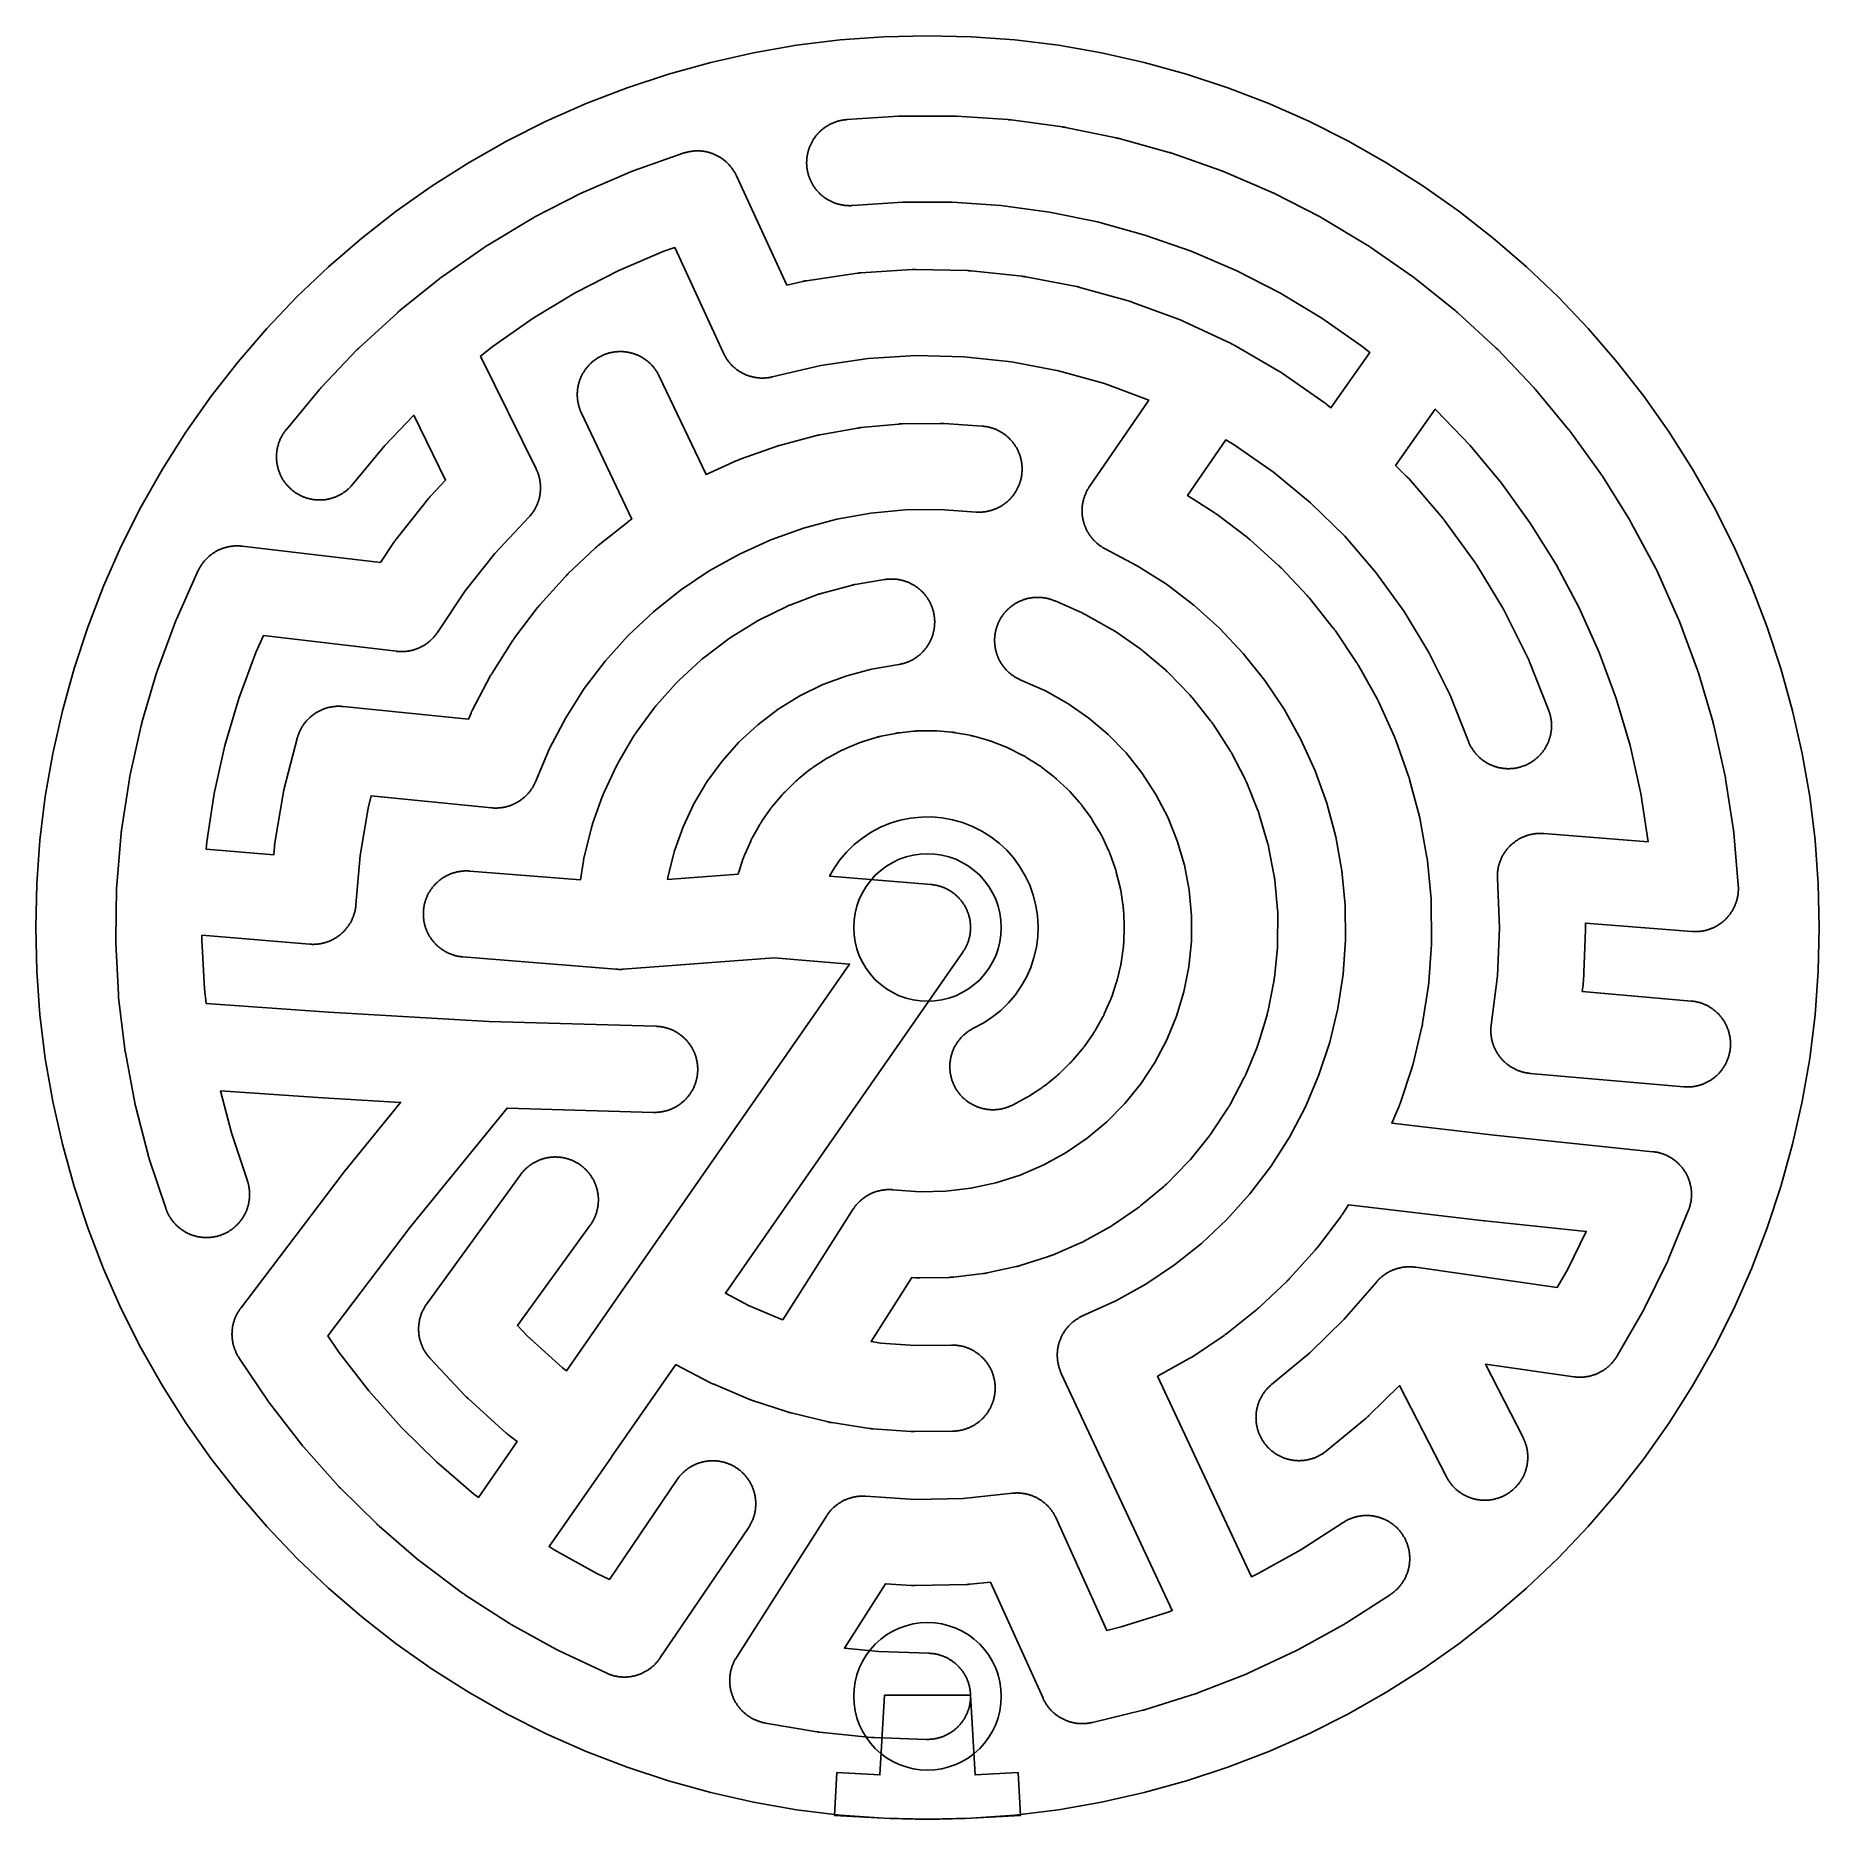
# Model space of a CAD drawing. Header units: millimetres. Extents: x -145 to 145, y -145 to 145.
import ezdxf

# ---------------------------------------------------------------- set-up
doc = ezdxf.new("R2010")
doc.units = ezdxf.units.MM
for name, color, linetype in [('BOUNDARY', 3, 'CONTINUOUS'), ('CORRIDORS', 1, 'CONTINUOUS'), ('WEDGE_CUT', 1, 'CONTINUOUS')]:
    doc.layers.add(name, color=color, linetype=linetype)

msp = doc.modelspace()

# ---------------------------------------------------------------- linework, layer by layer
at = {"layer": 'BOUNDARY'}
for points in [[(145, 0), (144.825, 7.115), (144.302, 14.212), (143.431, 21.276), (142.214, 28.288), (140.655, 35.232), (138.756, 42.091), (136.524, 48.849), (133.963, 55.489), (131.078, 61.995), (127.879, 68.353), (124.371, 74.545), (120.563, 80.558), (116.465, 86.376), (112.087, 91.987), (107.438, 97.376), (102.53, 102.53), (97.376, 107.438), (91.987, 112.087), (86.376, 116.465), (80.558, 120.563), (74.545, 124.371), (68.353, 127.879), (61.995, 131.078), (55.489, 133.963), (48.849, 136.524), (42.091, 138.756), (35.232, 140.655), (28.288, 142.214), (21.276, 143.431), (14.212, 144.302), (7.115, 144.825), (0, 145), (-7.115, 144.825), (-14.212, 144.302), (-21.276, 143.431), (-28.288, 142.214), (-35.232, 140.655), (-42.091, 138.756), (-48.849, 136.524), (-55.489, 133.963), (-61.995, 131.078), (-68.353, 127.879), (-74.545, 124.371), (-80.558, 120.563), (-86.376, 116.465), (-91.987, 112.087), (-97.376, 107.438), (-102.53, 102.53), (-107.438, 97.376), (-112.087, 91.987), (-116.465, 86.376), (-120.563, 80.558), (-124.371, 74.545), (-127.879, 68.353), (-131.078, 61.995), (-133.963, 55.489), (-136.524, 48.849), (-138.756, 42.091), (-140.655, 35.232), (-142.214, 28.288), (-143.431, 21.276), (-144.302, 14.212), (-144.825, 7.115), (-145, 0), (-144.825, -7.115), (-144.302, -14.212), (-143.431, -21.276), (-142.214, -28.288), (-140.655, -35.232), (-138.756, -42.091), (-136.524, -48.849), (-133.963, -55.489), (-131.078, -61.995), (-127.879, -68.353), (-124.371, -74.545), (-120.563, -80.558), (-116.465, -86.376), (-112.087, -91.987), (-107.438, -97.376), (-102.53, -102.53), (-97.376, -107.438), (-91.987, -112.087), (-86.376, -116.465), (-80.558, -120.563), (-74.545, -124.371), (-68.353, -127.879), (-61.995, -131.078), (-55.489, -133.963), (-48.849, -136.524), (-42.091, -138.756), (-35.232, -140.655), (-28.288, -142.214), (-21.276, -143.431), (-14.212, -144.302), (-7.115, -144.825), (0, -145), (7.115, -144.825), (14.212, -144.302), (21.276, -143.431), (28.288, -142.214), (35.232, -140.655), (42.091, -138.756), (48.849, -136.524), (55.489, -133.963), (61.995, -131.078), (68.353, -127.879), (74.545, -124.371), (80.558, -120.563), (86.376, -116.465), (91.987, -112.087), (97.376, -107.438), (102.53, -102.53), (107.438, -97.376), (112.087, -91.987), (116.465, -86.376), (120.563, -80.558), (124.371, -74.545), (127.879, -68.353), (131.078, -61.995), (133.963, -55.489), (136.524, -48.849), (138.756, -42.091), (140.655, -35.232), (142.214, -28.288), (143.431, -21.276), (144.302, -14.212), (144.825, -7.115)], [(12, 0), (11.942, 1.176), (11.769, 2.341), (11.483, 3.483), (11.087, 4.592), (10.583, 5.657), (9.978, 6.667), (9.276, 7.613), (8.485, 8.485), (7.613, 9.276), (6.667, 9.978), (5.657, 10.583), (4.592, 11.087), (3.483, 11.483), (2.341, 11.769), (1.176, 11.942), (0, 12), (-1.176, 11.942), (-2.341, 11.769), (-3.483, 11.483), (-4.592, 11.087), (-5.657, 10.583), (-6.667, 9.978), (-7.613, 9.276), (-8.485, 8.485), (-9.276, 7.613), (-9.978, 6.667), (-10.583, 5.657), (-11.087, 4.592), (-11.483, 3.483), (-11.769, 2.341), (-11.942, 1.176), (-12, 0), (-11.942, -1.176), (-11.769, -2.341), (-11.483, -3.483), (-11.087, -4.592), (-10.583, -5.657), (-9.978, -6.667), (-9.276, -7.613), (-8.485, -8.485), (-7.613, -9.276), (-6.667, -9.978), (-5.657, -10.583), (-4.592, -11.087), (-3.483, -11.483), (-2.341, -11.769), (-1.176, -11.942), (0, -12), (1.176, -11.942), (2.341, -11.769), (3.483, -11.483), (4.592, -11.087), (5.657, -10.583), (6.667, -9.978), (7.613, -9.276), (8.485, -8.485), (9.276, -7.613), (9.978, -6.667), (10.583, -5.657), (11.087, -4.592), (11.483, -3.483), (11.769, -2.341), (11.942, -1.176)], [(12, -125), (11.942, -123.824), (11.769, -122.659), (11.483, -121.517), (11.087, -120.408), (10.583, -119.343), (9.978, -118.333), (9.276, -117.387), (8.485, -116.515), (7.613, -115.724), (6.667, -115.022), (5.657, -114.417), (4.592, -113.913), (3.483, -113.517), (2.341, -113.231), (1.176, -113.058), (0, -113), (-1.176, -113.058), (-2.341, -113.231), (-3.483, -113.517), (-4.592, -113.913), (-5.657, -114.417), (-6.667, -115.022), (-7.613, -115.724), (-8.485, -116.515), (-9.276, -117.387), (-9.978, -118.333), (-10.583, -119.343), (-11.087, -120.408), (-11.483, -121.517), (-11.769, -122.659), (-11.942, -123.824), (-12, -125), (-11.942, -126.176), (-11.769, -127.341), (-11.483, -128.483), (-11.087, -129.592), (-10.583, -130.657), (-9.978, -131.667), (-9.276, -132.613), (-8.485, -133.485), (-7.613, -134.276), (-6.667, -134.978), (-5.657, -135.583), (-4.592, -136.087), (-3.483, -136.483), (-2.341, -136.769), (-1.176, -136.942), (0, -137), (1.176, -136.942), (2.341, -136.769), (3.483, -136.483), (4.592, -136.087), (5.657, -135.583), (6.667, -134.978), (7.613, -134.276), (8.485, -133.485), (9.276, -132.613), (9.978, -131.667), (10.583, -130.657), (11.087, -129.592), (11.483, -128.483), (11.769, -127.341), (11.942, -126.176)]]:
    msp.add_lwpolyline(points, close=True, dxfattribs=at)
at = {"layer": 'CORRIDORS'}
msp.add_lwpolyline([(78.793, -55.185), (78.769, -55.184), (78.728, -55.181), (78.664, -55.178), (78.579, -55.174), (78.461, -55.171), (78.403, -55.171), (78.373, -55.17), (78.255, -55.17), (78.222, -55.171), (78.202, -55.171), (78.084, -55.174), (77.996, -55.178), (77.984, -55.178), (77.93, -55.181), (77.926, -55.182), (77.9, -55.183), (77.782, -55.191), (77.664, -55.202), (77.648, -55.204), (77.612, -55.207), (77.584, -55.21), (77.516, -55.217), (77.445, -55.226), (77.429, -55.228), (77.411, -55.23), (77.399, -55.232), (77.389, -55.234), (77.377, -55.235), (77.364, -55.237), (77.312, -55.244), (77.281, -55.249), (77.26, -55.252), (77.143, -55.271), (77.027, -55.292), (76.911, -55.315), (76.795, -55.34), (76.68, -55.367), (76.616, -55.383), (76.585, -55.391), (76.537, -55.403), (76.501, -55.413), (76.482, -55.419), (76.472, -55.421), (76.358, -55.453), (76.274, -55.479), (76.224, -55.494), (76.19, -55.505), (76.161, -55.514), (76.049, -55.552), (76.047, -55.553), (75.999, -55.569), (75.929, -55.595), (75.909, -55.602), (75.798, -55.644), (75.778, -55.652), (75.761, -55.659), (75.717, -55.676), (75.607, -55.721), (75.577, -55.734), (75.471, -55.78), (75.363, -55.83), (75.361, -55.831), (75.343, -55.839), (75.237, -55.891), (75.231, -55.894), (75.178, -55.92), (75.124, -55.948), (75.113, -55.953), (75.073, -55.974), (75.067, -55.977), (75.046, -55.988), (74.989, -56.019), (74.968, -56.03), (74.865, -56.088), (74.83, -56.108), (74.819, -56.114), (74.717, -56.174), (74.694, -56.188), (74.661, -56.208), (74.561, -56.271), (74.462, -56.336), (74.455, -56.34), (74.418, -56.365), (74.364, -56.402), (74.339, -56.419), (74.242, -56.487), (74.147, -56.557), (74.117, -56.58), (74.077, -56.61), (73.983, -56.683), (73.891, -56.757), (73.8, -56.833), (73.777, -56.853), (73.76, -56.867), (73.671, -56.945), (73.623, -56.989), (73.6, -57.01), (73.514, -57.09), (73.412, -57.188), (73.329, -57.272), (73.311, -57.291), (73.283, -57.319), (73.244, -57.36), (73.181, -57.427), (73.124, -57.49), (73.122, -57.492), (73.044, -57.581), (73.035, -57.591), (67.748, -63.706), (62.182, -69.148), (55.952, -74.293), (55.862, -74.369), (55.773, -74.447), (55.685, -74.526), (55.598, -74.606), (55.513, -74.688), (55.429, -74.772), (55.346, -74.857), (55.266, -74.943), (55.186, -75.031), (55.108, -75.12), (55.032, -75.21), (54.957, -75.301), (54.883, -75.394), (54.811, -75.488), (54.741, -75.583), (54.673, -75.68), (54.606, -75.777), (54.54, -75.876), (54.477, -75.976), (54.415, -76.077), (54.354, -76.179), (54.296, -76.281), (54.239, -76.385), (54.184, -76.49), (54.131, -76.596), (54.08, -76.702), (54.03, -76.81), (53.982, -76.918), (53.936, -77.027), (53.892, -77.137), (53.85, -77.247), (53.81, -77.358), (53.771, -77.47), (53.735, -77.583), (53.7, -77.696), (53.667, -77.81), (53.636, -77.924), (53.608, -78.039), (53.581, -78.154), (53.556, -78.27), (53.533, -78.386), (53.512, -78.502), (53.492, -78.619), (53.475, -78.736), (53.46, -78.853), (53.447, -78.971), (53.436, -79.089), (53.427, -79.207), (53.42, -79.325), (53.414, -79.443), (53.411, -79.561), (53.41, -79.68), (53.411, -79.798), (53.414, -79.916), (53.418, -80.034), (53.425, -80.152), (53.434, -80.27), (53.445, -80.388), (53.458, -80.506), (53.472, -80.623), (53.489, -80.74), (53.508, -80.857), (53.529, -80.974), (53.551, -81.09), (53.576, -81.206), (53.603, -81.321), (53.631, -81.436), (53.662, -81.55), (53.694, -81.664), (53.728, -81.777), (53.765, -81.89), (53.803, -82.002), (53.843, -82.113), (53.885, -82.224), (53.928, -82.334), (53.974, -82.443), (54.021, -82.551), (54.071, -82.659), (54.122, -82.766), (54.175, -82.871), (54.229, -82.976), (54.286, -83.08), (54.344, -83.183), (54.404, -83.285), (54.466, -83.386), (54.529, -83.486), (54.594, -83.585), (54.661, -83.683), (54.729, -83.78), (54.799, -83.875), (54.87, -83.969), (54.943, -84.062), (55.018, -84.154), (55.094, -84.245), (55.172, -84.334), (55.251, -84.422), (55.332, -84.508), (55.414, -84.593), (55.498, -84.677), (55.583, -84.759), (55.669, -84.84), (55.757, -84.92), (55.846, -84.997), (55.936, -85.074), (56.028, -85.149), (56.121, -85.222), (56.215, -85.294), (56.31, -85.364), (56.407, -85.432), (56.504, -85.499), (56.603, -85.564), (56.703, -85.628), (56.804, -85.69), (56.906, -85.75), (57.009, -85.808), (57.113, -85.865), (57.217, -85.92), (57.323, -85.973), (57.43, -86.024), (57.537, -86.073), (57.646, -86.121), (57.755, -86.167), (57.865, -86.211), (57.975, -86.253), (58.086, -86.293), (58.198, -86.331), (58.311, -86.368), (58.424, -86.402), (58.538, -86.435), (58.652, -86.466), (58.767, -86.494), (58.882, -86.521), (58.998, -86.546), (59.114, -86.569), (59.23, -86.59), (59.347, -86.609), (59.464, -86.626), (59.582, -86.641), (59.699, -86.654), (59.817, -86.665), (59.935, -86.674), (60.053, -86.681), (60.171, -86.686), (60.29, -86.689), (60.408, -86.69), (60.526, -86.689), (60.644, -86.686), (60.763, -86.681), (60.881, -86.674), (60.999, -86.665), (61.117, -86.654), (61.234, -86.641), (61.352, -86.626), (61.469, -86.609), (61.585, -86.591), (61.702, -86.57), (61.818, -86.547), (61.934, -86.522), (62.049, -86.495), (62.164, -86.467), (62.278, -86.436), (62.392, -86.404), (62.505, -86.369), (62.618, -86.333), (62.73, -86.294), (62.841, -86.254), (62.952, -86.212), (63.061, -86.168), (63.171, -86.123), (63.279, -86.075), (63.386, -86.026), (63.493, -85.974), (63.599, -85.921), (63.704, -85.867), (63.808, -85.81), (63.911, -85.752), (64.013, -85.692), (64.113, -85.63), (64.213, -85.567), (64.312, -85.501), (64.41, -85.435), (64.506, -85.366), (64.602, -85.296), (64.696, -85.225), (64.789, -85.151), (64.868, -85.087), (71.324, -79.755), (71.414, -79.679), (71.503, -79.601), (71.591, -79.522), (71.678, -79.442), (71.76, -79.363), (76.766, -74.469), (84.37, -89.312), (84.425, -89.417), (84.481, -89.52), (84.54, -89.623), (84.6, -89.725), (84.662, -89.826), (84.725, -89.926), (84.79, -90.025), (84.857, -90.122), (84.926, -90.219), (84.996, -90.314), (85.067, -90.408), (85.141, -90.501), (85.216, -90.593), (85.292, -90.683), (85.37, -90.772), (85.449, -90.86), (85.53, -90.947), (85.612, -91.032), (85.696, -91.115), (85.781, -91.197), (85.868, -91.278), (85.956, -91.357), (86.045, -91.435), (86.135, -91.511), (86.227, -91.586), (86.32, -91.659), (86.414, -91.731), (86.51, -91.801), (86.606, -91.869), (86.704, -91.936), (86.803, -92.001), (86.903, -92.064), (87.004, -92.126), (87.106, -92.186), (87.209, -92.244), (87.313, -92.3), (87.418, -92.355), (87.524, -92.408), (87.63, -92.459), (87.738, -92.508), (87.846, -92.556), (87.955, -92.601), (88.065, -92.645), (88.176, -92.687), (88.287, -92.727), (88.399, -92.765), (88.512, -92.801), (88.625, -92.836), (88.739, -92.868), (88.853, -92.899), (88.968, -92.927), (89.083, -92.954), (89.199, -92.978), (89.315, -93.001), (89.432, -93.022), (89.549, -93.041), (89.666, -93.057), (89.783, -93.072), (89.901, -93.085), (90.019, -93.096), (90.137, -93.105), (90.255, -93.111), (90.373, -93.116), (90.491, -93.119), (90.61, -93.12), (90.728, -93.119), (90.846, -93.116), (90.964, -93.111), (91.082, -93.103), (91.2, -93.094), (91.318, -93.083), (91.436, -93.07), (91.553, -93.055), (91.67, -93.038), (91.787, -93.019), (91.903, -92.998), (92.019, -92.975), (92.135, -92.95), (92.25, -92.923), (92.365, -92.894), (92.479, -92.863), (92.593, -92.83), (92.706, -92.796), (92.819, -92.759), (92.931, -92.721), (93.042, -92.68), (93.152, -92.638), (93.262, -92.594), (93.371, -92.548), (93.479, -92.5), (93.587, -92.451), (93.693, -92.399), (93.799, -92.346), (93.904, -92.291), (94.008, -92.234), (94.111, -92.176), (94.213, -92.116), (94.313, -92.054), (94.413, -91.99), (94.512, -91.925), (94.609, -91.858), (94.706, -91.789), (94.801, -91.719), (94.895, -91.647), (94.988, -91.574), (95.079, -91.499), (95.17, -91.423), (95.259, -91.345), (95.346, -91.265), (95.433, -91.184), (95.518, -91.102), (95.601, -91.018), (95.683, -90.933), (95.764, -90.846), (95.843, -90.758), (95.92, -90.669), (95.997, -90.578), (96.071, -90.486), (96.144, -90.393), (96.216, -90.299), (96.285, -90.204), (96.354, -90.107), (96.42, -90.009), (96.485, -89.91), (96.548, -89.81), (96.61, -89.709), (96.67, -89.607), (96.728, -89.504), (96.784, -89.4), (96.839, -89.295), (96.891, -89.189), (96.942, -89.082), (96.992, -88.974), (97.039, -88.866), (97.084, -88.757), (97.128, -88.647), (97.17, -88.536), (97.21, -88.425), (97.248, -88.313), (97.284, -88.2), (97.318, -88.087), (97.35, -87.973), (97.381, -87.859), (97.409, -87.744), (97.436, -87.628), (97.46, -87.513), (97.483, -87.396), (97.503, -87.28), (97.522, -87.163), (97.538, -87.046), (97.553, -86.929), (97.566, -86.811), (97.577, -86.693), (97.585, -86.575), (97.592, -86.457), (97.597, -86.339), (97.599, -86.22), (97.6, -86.102), (97.599, -85.984), (97.595, -85.866), (97.59, -85.747), (97.583, -85.629), (97.573, -85.511), (97.562, -85.393), (97.549, -85.276), (97.534, -85.159), (97.516, -85.042), (97.497, -84.925), (97.476, -84.808), (97.453, -84.692), (97.428, -84.577), (97.401, -84.462), (97.372, -84.347), (97.341, -84.233), (97.308, -84.119), (97.273, -84.006), (97.236, -83.893), (97.198, -83.782), (97.157, -83.67), (97.115, -83.56), (97.071, -83.45), (97.025, -83.341), (96.977, -83.233), (96.927, -83.126), (96.876, -83.019), (96.83, -82.928), (90.721, -71.004), (105.094, -73.05), (105.211, -73.066), (105.328, -73.08), (105.446, -73.091), (105.564, -73.101), (105.682, -73.109), (105.8, -73.114), (105.919, -73.118), (106.037, -73.12), (106.155, -73.12), (106.273, -73.117), (106.392, -73.113), (106.51, -73.107), (106.628, -73.099), (106.746, -73.088), (106.863, -73.076), (106.981, -73.062), (107.098, -73.046), (107.215, -73.027), (107.332, -73.007), (107.448, -72.985), (107.564, -72.961), (107.679, -72.935), (107.794, -72.907), (107.909, -72.877), (108.022, -72.845), (108.136, -72.811), (108.249, -72.776), (108.361, -72.738), (108.472, -72.698), (108.583, -72.657), (108.693, -72.614), (108.803, -72.569), (108.911, -72.522), (109.019, -72.473), (109.126, -72.422), (109.232, -72.37), (109.337, -72.316), (109.442, -72.26), (109.545, -72.202), (109.647, -72.143), (109.749, -72.082), (109.849, -72.019), (109.948, -71.954), (110.046, -71.888), (110.143, -71.82), (110.239, -71.751), (110.333, -71.68), (110.427, -71.607), (110.519, -71.533), (110.61, -71.457), (110.699, -71.38), (110.787, -71.301), (110.874, -71.22), (110.96, -71.139), (111.044, -71.055), (111.127, -70.971), (111.208, -70.885), (111.288, -70.798), (111.366, -70.709), (111.443, -70.619), (111.518, -70.528), (111.592, -70.435), (111.664, -70.341), (111.735, -70.246), (111.804, -70.15), (111.871, -70.053), (111.936, -69.954), (112, -69.855), (112.063, -69.754), (112.142, -69.62), (116.364, -62.307), (116.423, -62.204), (116.479, -62.1), (116.534, -61.995), (116.587, -61.89), (120.306, -54.308), (120.357, -54.201), (120.406, -54.093), (120.454, -53.985), (120.499, -53.877), (123.698, -46.062), (123.742, -45.952), (123.784, -45.841), (123.824, -45.73), (123.863, -45.618), (123.899, -45.505), (123.933, -45.392), (123.966, -45.279), (123.997, -45.164), (124.025, -45.049), (124.052, -44.934), (124.077, -44.819), (124.1, -44.702), (124.121, -44.586), (124.139, -44.469), (124.156, -44.352), (124.171, -44.235), (124.184, -44.117), (124.195, -43.999), (124.204, -43.881), (124.211, -43.763), (124.216, -43.645), (124.219, -43.527), (124.22, -43.408), (124.219, -43.29), (124.216, -43.172), (124.211, -43.054), (124.204, -42.935), (124.195, -42.817), (124.184, -42.7), (124.171, -42.582), (124.156, -42.465), (124.139, -42.348), (124.12, -42.231), (124.099, -42.114), (124.076, -41.998), (124.051, -41.883), (124.025, -41.767), (123.996, -41.653), (123.965, -41.538), (123.933, -41.424), (123.898, -41.311), (123.862, -41.199), (123.823, -41.087), (123.783, -40.976), (123.741, -40.865), (123.697, -40.755), (123.651, -40.646), (123.604, -40.538), (123.554, -40.43), (123.503, -40.324), (123.45, -40.218), (123.395, -40.113), (123.338, -40.009), (123.28, -39.906), (123.22, -39.804), (123.158, -39.703), (123.095, -39.603), (122.963, -39.407), (122.894, -39.311), (122.824, -39.215), (122.752, -39.121), (122.679, -39.028), (122.604, -38.937), (122.528, -38.846), (122.45, -38.757), (122.37, -38.669), (122.29, -38.583), (122.207, -38.498), (122.124, -38.414), (122.038, -38.332), (121.952, -38.252), (121.864, -38.172), (121.775, -38.095), (121.684, -38.018), (121.593, -37.944), (121.5, -37.871), (121.405, -37.799), (121.31, -37.729), (121.213, -37.661), (121.116, -37.594), (121.017, -37.529), (120.917, -37.466), (120.816, -37.404), (120.714, -37.344), (120.611, -37.286), (120.507, -37.23), (120.402, -37.175), (120.296, -37.122), (120.189, -37.071), (120.082, -37.022), (119.973, -36.974), (119.864, -36.929), (119.754, -36.885), (119.643, -36.843), (119.532, -36.803), (119.42, -36.765), (119.308, -36.729), (119.194, -36.694), (119.08, -36.662), (118.966, -36.631), (118.851, -36.603), (118.736, -36.576), (118.62, -36.551), (118.504, -36.529), (118.388, -36.508), (118.271, -36.489), (118.154, -36.473), (118.036, -36.458), (117.938, -36.447), (92.118, -33.784), (75.507, -31.824), (76.638, -29.158), (76.683, -29.048), (76.726, -28.938), (76.768, -28.828), (76.807, -28.716), (76.841, -28.616), (78.781, -22.729), (78.817, -22.616), (78.852, -22.503), (78.884, -22.389), (78.914, -22.275), (78.94, -22.172), (80.387, -16.144), (80.413, -16.029), (80.438, -15.913), (80.461, -15.797), (80.481, -15.68), (80.498, -15.581), (81.446, -9.455), (81.463, -9.337), (81.478, -9.22), (81.491, -9.102), (81.502, -8.985), (81.51, -8.881), (81.95, -2.697), (81.958, -2.579), (81.963, -2.461), (81.967, -2.342), (81.968, -2.224), (81.968, -2.118), (81.895, 4.08), (81.892, 4.199), (81.888, 4.317), (81.881, 4.435), (81.873, 4.553), (81.864, 4.659), (81.279, 10.831), (81.267, 10.948), (81.252, 11.066), (81.236, 11.183), (81.218, 11.3), (81.2, 11.405), (80.106, 17.507), (80.084, 17.624), (80.06, 17.739), (80.035, 17.855), (80.007, 17.97), (79.981, 18.072), (78.387, 24.064), (78.355, 24.178), (78.322, 24.291), (78.287, 24.404), (78.25, 24.516), (78.215, 24.616), (76.132, 30.455), (76.091, 30.566), (76.049, 30.676), (76.004, 30.786), (75.958, 30.895), (75.915, 30.992), (73.356, 36.639), (73.306, 36.747), (73.255, 36.853), (73.201, 36.959), (73.146, 37.063), (73.096, 37.156), (70.08, 42.572), (70.021, 42.675), (69.961, 42.776), (69.899, 42.877), (69.836, 42.977), (69.777, 43.066), (66.323, 48.215), (66.256, 48.312), (66.188, 48.409), (66.118, 48.504), (66.046, 48.598), (65.982, 48.681), (62.116, 53.526), (62.041, 53.618), (61.965, 53.708), (61.887, 53.798), (61.808, 53.886), (61.736, 53.963), (57.482, 58.473), (57.4, 58.558), (57.317, 58.642), (57.232, 58.725), (57.146, 58.806), (57.068, 58.877), (52.458, 63.019), (52.37, 63.097), (52.28, 63.174), (52.188, 63.249), (52.096, 63.323), (52.012, 63.388), (47.076, 67.135), (46.982, 67.205), (46.886, 67.274), (46.788, 67.342), (46.69, 67.408), (46.602, 67.465), (42.286, 70.211), (48.5, 79.283), (49.88, 78.485), (56.272, 74.036), (62.267, 69.068), (67.827, 63.616), (72.918, 57.711), (77.497, 51.399), (81.525, 44.737), (84.979, 37.766), (87.95, 30.247), (87.994, 30.138), (88.041, 30.029), (88.089, 29.921), (88.139, 29.813), (88.19, 29.707), (88.244, 29.601), (88.299, 29.497), (88.356, 29.393), (88.415, 29.291), (88.475, 29.189), (88.538, 29.088), (88.602, 28.989), (88.667, 28.89), (88.734, 28.793), (88.803, 28.697), (88.874, 28.602), (88.946, 28.508), (89.02, 28.415), (89.095, 28.324), (89.172, 28.234), (89.25, 28.145), (89.33, 28.058), (89.411, 27.972), (89.494, 27.887), (89.578, 27.804), (89.663, 27.722), (89.75, 27.642), (89.838, 27.563), (89.928, 27.485), (90.018, 27.41), (90.111, 27.335), (90.204, 27.263), (90.298, 27.191), (90.394, 27.122), (90.491, 27.054), (90.589, 26.988), (90.688, 26.923), (90.788, 26.86), (90.89, 26.799), (90.992, 26.739), (91.095, 26.682), (91.199, 26.626), (91.305, 26.572), (91.411, 26.519), (91.518, 26.468), (91.625, 26.42), (91.734, 26.373), (91.843, 26.327), (91.953, 26.284), (92.064, 26.243), (92.176, 26.203), (92.288, 26.166), (92.401, 26.13), (92.514, 26.096), (92.628, 26.064), (92.743, 26.034), (92.857, 26.006), (92.973, 25.98), (93.089, 25.956), (93.205, 25.933), (93.322, 25.913), (93.438, 25.895), (93.556, 25.879), (93.673, 25.864), (93.791, 25.852), (93.909, 25.842), (94.027, 25.833), (94.145, 25.827), (94.263, 25.823), (94.381, 25.82), (94.5, 25.82), (94.618, 25.822), (94.736, 25.825), (94.854, 25.831), (94.972, 25.839), (95.09, 25.848), (95.208, 25.86), (95.326, 25.874), (95.443, 25.889), (95.56, 25.907), (95.677, 25.927), (95.793, 25.948), (95.909, 25.972), (96.025, 25.997), (96.14, 26.024), (96.254, 26.054), (96.368, 26.085), (96.482, 26.118), (96.595, 26.153), (96.819, 26.229), (96.93, 26.27), (97.04, 26.313), (97.15, 26.358), (97.259, 26.404), (97.367, 26.452), (97.474, 26.502), (97.58, 26.554), (97.686, 26.608), (97.79, 26.663), (97.894, 26.72), (97.997, 26.779), (98.098, 26.84), (98.199, 26.902), (98.298, 26.966), (98.397, 27.032), (98.494, 27.099), (98.59, 27.168), (98.685, 27.239), (98.779, 27.311), (98.871, 27.385), (98.963, 27.46), (99.052, 27.537), (99.141, 27.615), (99.228, 27.695), (99.314, 27.777), (99.399, 27.859), (99.482, 27.944), (99.564, 28.029), (99.644, 28.116), (99.723, 28.204), (99.8, 28.294), (99.876, 28.385), (99.95, 28.477), (100.023, 28.571), (100.094, 28.665), (100.163, 28.761), (100.231, 28.858), (100.297, 28.956), (100.361, 29.055), (100.424, 29.156), (100.485, 29.257), (100.545, 29.359), (100.602, 29.463), (100.658, 29.567), (100.712, 29.672), (100.765, 29.778), (100.815, 29.885), (100.864, 29.993), (100.911, 30.102), (100.956, 30.211), (100.999, 30.321), (101.04, 30.432), (101.08, 30.544), (101.117, 30.656), (101.153, 30.769), (101.186, 30.882), (101.218, 30.996), (101.248, 31.111), (101.276, 31.226), (101.302, 31.341), (101.326, 31.457), (101.348, 31.573), (101.368, 31.69), (101.386, 31.807), (101.402, 31.924), (101.417, 32.041), (101.429, 32.159), (101.439, 32.277), (101.447, 32.395), (101.453, 32.513), (101.457, 32.631), (101.46, 32.75), (101.46, 32.868), (101.458, 32.986), (101.454, 33.105), (101.448, 33.223), (101.441, 33.341), (101.431, 33.459), (101.419, 33.576), (101.405, 33.694), (101.389, 33.811), (101.372, 33.928), (101.352, 34.045), (101.33, 34.161), (101.307, 34.277), (101.281, 34.393), (101.253, 34.508), (101.224, 34.622), (101.193, 34.736), (101.159, 34.85), (101.124, 34.963), (101.087, 35.075), (101.048, 35.187), (101.007, 35.298), (100.97, 35.393), (97.892, 43.182), (97.848, 43.291), (97.801, 43.4), (97.753, 43.508), (97.703, 43.616), (97.654, 43.717), (93.936, 51.221), (93.883, 51.326), (93.828, 51.431), (93.771, 51.535), (93.712, 51.637), (93.654, 51.735), (89.32, 58.902), (89.258, 59.003), (89.194, 59.103), (89.129, 59.201), (89.062, 59.299), (88.996, 59.391), (84.077, 66.171), (84.007, 66.266), (83.935, 66.36), (83.861, 66.453), (83.786, 66.544), (83.713, 66.631), (78.243, 72.976), (78.165, 73.065), (78.085, 73.152), (78.004, 73.239), (77.922, 73.323), (77.842, 73.403), (76.105, 75.106), (82.56, 84.289), (82.728, 84.135), (88.219, 78.359), (93.316, 72.217), (97.974, 65.761), (102.193, 58.994), (105.939, 51.973), (109.205, 44.699), (111.974, 37.219), (114.229, 29.575), (115.967, 21.789), (117.168, 13.952), (100.196, 15.279), (100.078, 15.287), (99.96, 15.293), (99.841, 15.297), (99.723, 15.3), (99.605, 15.3), (99.486, 15.298), (99.368, 15.294), (99.25, 15.289), (99.132, 15.281), (99.014, 15.271), (98.896, 15.259), (98.779, 15.246), (98.661, 15.23), (98.544, 15.212), (98.428, 15.192), (98.311, 15.171), (98.196, 15.147), (98.08, 15.122), (97.965, 15.094), (97.85, 15.065), (97.736, 15.033), (97.623, 15), (97.51, 14.965), (97.397, 14.928), (97.286, 14.889), (97.175, 14.848), (97.064, 14.805), (96.955, 14.76), (96.846, 14.714), (96.738, 14.666), (96.631, 14.615), (96.524, 14.563), (96.419, 14.51), (96.315, 14.454), (96.211, 14.397), (96.108, 14.338), (96.007, 14.277), (95.906, 14.215), (95.807, 14.151), (95.709, 14.085), (95.611, 14.017), (95.515, 13.948), (95.42, 13.878), (95.234, 13.732), (95.143, 13.656), (95.053, 13.579), (94.965, 13.501), (94.877, 13.421), (94.707, 13.257), (94.624, 13.172), (94.542, 13.087), (94.462, 13), (94.306, 12.822), (94.231, 12.731), (94.157, 12.638), (94.084, 12.545), (94.013, 12.45), (93.944, 12.354), (93.876, 12.257), (93.81, 12.159), (93.746, 12.06), (93.683, 11.96), (93.622, 11.858), (93.563, 11.756), (93.505, 11.652), (93.449, 11.548), (93.395, 11.443), (93.343, 11.337), (93.293, 11.23), (93.244, 11.122), (93.197, 11.013), (93.152, 10.904), (93.109, 10.793), (93.068, 10.683), (93.029, 10.571), (92.991, 10.459), (92.956, 10.346), (92.922, 10.232), (92.89, 10.118), (92.861, 10.004), (92.833, 9.889), (92.807, 9.773), (92.783, 9.658), (92.761, 9.541), (92.741, 9.425), (92.723, 9.308), (92.707, 9.191), (92.693, 9.073), (92.681, 8.955), (92.671, 8.837), (92.663, 8.719), (92.656, 8.601), (92.652, 8.483), (92.65, 8.365), (92.65, 8.246), (92.652, 8.128), (92.656, 8.01), (92.991, -0.066), (92.661, -7.852), (91.646, -15.86), (91.632, -15.977), (91.62, -16.095), (91.61, -16.213), (91.602, -16.331), (91.596, -16.449), (91.592, -16.567), (91.59, -16.686), (91.59, -16.804), (91.592, -16.922), (91.596, -17.041), (91.603, -17.159), (91.611, -17.277), (91.621, -17.395), (91.633, -17.512), (91.647, -17.63), (91.663, -17.747), (91.681, -17.864), (91.701, -17.981), (91.723, -18.097), (91.747, -18.213), (91.773, -18.328), (91.8, -18.443), (91.83, -18.558), (91.862, -18.672), (91.895, -18.785), (91.931, -18.898), (91.968, -19.01), (92.008, -19.122), (92.049, -19.233), (92.092, -19.343), (92.137, -19.452), (92.184, -19.561), (92.232, -19.669), (92.283, -19.776), (92.335, -19.882), (92.389, -19.988), (92.445, -20.092), (92.502, -20.195), (92.561, -20.298), (92.622, -20.399), (92.685, -20.499), (92.75, -20.599), (92.816, -20.697), (92.883, -20.794), (92.953, -20.89), (93.024, -20.984), (93.096, -21.078), (93.17, -21.17), (93.246, -21.261), (93.323, -21.351), (93.402, -21.439), (93.482, -21.526), (93.564, -21.612), (93.647, -21.696), (93.731, -21.779), (93.817, -21.86), (93.904, -21.94), (93.993, -22.019), (94.083, -22.096), (94.174, -22.171), (94.266, -22.245), (94.36, -22.317), (94.455, -22.388), (94.551, -22.457), (94.648, -22.525), (94.746, -22.59), (94.846, -22.654), (94.946, -22.717), (95.048, -22.778), (95.15, -22.837), (95.254, -22.894), (95.358, -22.949), (95.464, -23.003), (95.57, -23.055), (95.677, -23.105), (95.785, -23.154), (95.894, -23.2), (96.004, -23.245), (96.114, -23.287), (96.225, -23.328), (96.337, -23.367), (96.449, -23.405), (96.562, -23.44), (96.676, -23.473), (96.79, -23.505), (96.904, -23.534), (97.019, -23.562), (97.135, -23.587), (97.251, -23.611), (97.367, -23.632), (97.484, -23.652), (97.601, -23.67), (97.718, -23.685), (97.836, -23.699), (97.978, -23.713), (122.948, -25.903), (123.066, -25.913), (123.184, -25.92), (123.303, -25.925), (123.421, -25.929), (123.539, -25.93), (123.658, -25.929), (123.776, -25.927), (123.894, -25.922), (124.012, -25.915), (124.13, -25.907), (124.248, -25.896), (124.366, -25.883), (124.483, -25.869), (124.6, -25.852), (124.717, -25.834), (124.834, -25.813), (124.95, -25.791), (125.066, -25.766), (125.181, -25.74), (125.296, -25.711), (125.41, -25.681), (125.524, -25.649), (125.637, -25.615), (125.75, -25.579), (125.862, -25.541), (125.973, -25.501), (126.084, -25.459), (126.194, -25.415), (126.303, -25.37), (126.412, -25.323), (126.519, -25.274), (126.626, -25.223), (126.732, -25.17), (126.837, -25.115), (126.941, -25.059), (127.044, -25.001), (127.147, -24.941), (127.248, -24.88), (127.348, -24.817), (127.447, -24.752), (127.544, -24.685), (127.641, -24.617), (127.737, -24.547), (127.831, -24.476), (127.924, -24.403), (128.016, -24.328), (128.107, -24.252), (128.196, -24.175), (128.284, -24.096), (128.371, -24.015), (128.456, -23.933), (128.54, -23.85), (128.622, -23.765), (128.703, -23.678), (128.783, -23.591), (128.861, -23.502), (128.937, -23.412), (129.012, -23.32), (129.086, -23.227), (129.158, -23.133), (129.228, -23.038), (129.296, -22.942), (129.363, -22.844), (129.429, -22.746), (129.492, -22.646), (129.554, -22.545), (129.615, -22.443), (129.673, -22.34), (129.73, -22.236), (129.785, -22.132), (129.838, -22.026), (129.89, -21.92), (129.939, -21.812), (129.987, -21.704), (130.033, -21.595), (130.077, -21.485), (130.119, -21.375), (130.16, -21.263), (130.198, -21.151), (130.235, -21.039), (130.269, -20.926), (130.302, -20.812), (130.333, -20.698), (130.362, -20.583), (130.389, -20.468), (130.414, -20.352), (130.437, -20.236), (130.458, -20.12), (130.477, -20.003), (130.494, -19.886), (130.51, -19.769), (130.523, -19.651), (130.534, -19.533), (130.543, -19.415), (130.55, -19.297), (130.556, -19.179), (130.559, -19.061), (130.56, -18.942), (130.559, -18.824), (130.556, -18.706), (130.552, -18.588), (130.545, -18.469), (130.536, -18.351), (130.525, -18.234), (130.513, -18.116), (130.498, -17.999), (130.481, -17.881), (130.462, -17.765), (130.442, -17.648), (130.419, -17.532), (130.394, -17.416), (130.368, -17.301), (130.339, -17.186), (130.309, -17.072), (130.276, -16.958), (130.242, -16.845), (130.206, -16.732), (130.168, -16.62), (130.128, -16.509), (130.086, -16.398), (130.042, -16.288), (129.997, -16.179), (129.949, -16.071), (129.9, -15.963), (129.849, -15.856), (129.796, -15.75), (129.742, -15.645), (129.685, -15.541), (129.627, -15.438), (129.567, -15.336), (129.505, -15.235), (129.442, -15.135), (129.377, -15.036), (129.311, -14.939), (129.242, -14.842), (129.172, -14.747), (129.101, -14.652), (129.028, -14.559), (128.953, -14.467), (128.877, -14.377), (128.799, -14.288), (128.72, -14.2), (128.639, -14.113), (128.557, -14.028), (128.474, -13.944), (128.389, -13.862), (128.302, -13.781), (128.215, -13.702), (128.126, -13.624), (128.035, -13.547), (127.944, -13.472), (127.851, -13.399), (127.757, -13.327), (127.661, -13.257), (127.565, -13.189), (127.467, -13.122), (127.368, -13.057), (127.269, -12.993), (127.168, -12.931), (127.066, -12.871), (126.963, -12.813), (126.859, -12.756), (126.754, -12.701), (126.649, -12.648), (126.542, -12.597), (126.434, -12.547), (126.326, -12.5), (126.217, -12.454), (126.107, -12.41), (125.997, -12.368), (125.885, -12.328), (125.773, -12.289), (125.661, -12.253), (125.548, -12.218), (125.434, -12.186), (125.32, -12.155), (125.205, -12.126), (125.09, -12.099), (124.974, -12.074), (124.858, -12.051), (124.742, -12.03), (124.625, -12.011), (124.508, -11.994), (124.39, -11.979), (124.273, -11.966), (124.172, -11.957), (106.449, -10.403), (106.587, -9.313), (106.601, -9.196), (106.613, -9.078), (106.623, -8.96), (106.631, -8.842), (106.637, -8.729), (106.991, -0.363), (106.995, -0.245), (106.997, -0.126), (106.997, -0.008), (106.995, 0.11), (106.991, 0.223), (106.971, 0.706), (124.294, -0.649), (124.412, -0.657), (124.53, -0.663), (124.649, -0.667), (124.767, -0.67), (124.885, -0.67), (125.004, -0.668), (125.122, -0.664), (125.24, -0.659), (125.358, -0.651), (125.476, -0.641), (125.594, -0.629), (125.711, -0.616), (125.829, -0.6), (125.946, -0.582), (126.062, -0.562), (126.179, -0.541), (126.294, -0.517), (126.41, -0.492), (126.525, -0.464), (126.64, -0.435), (126.754, -0.403), (126.867, -0.37), (126.98, -0.335), (127.093, -0.298), (127.204, -0.259), (127.315, -0.218), (127.426, -0.175), (127.535, -0.13), (127.644, -0.084), (127.752, -0.036), (127.859, 0.015), (127.966, 0.067), (128.071, 0.12), (128.175, 0.176), (128.279, 0.233), (128.382, 0.292), (128.483, 0.353), (128.584, 0.415), (128.683, 0.479), (128.781, 0.545), (128.879, 0.613), (128.975, 0.682), (129.07, 0.752), (129.256, 0.898), (129.347, 0.974), (129.437, 1.051), (129.525, 1.129), (129.613, 1.209), (129.783, 1.373), (129.866, 1.458), (129.948, 1.543), (130.028, 1.63), (130.184, 1.808), (130.259, 1.899), (130.333, 1.992), (130.406, 2.085), (130.477, 2.18), (130.546, 2.276), (130.614, 2.373), (130.68, 2.471), (130.744, 2.57), (130.807, 2.67), (130.868, 2.772), (130.927, 2.874), (130.985, 2.978), (131.041, 3.082), (131.095, 3.187), (131.147, 3.293), (131.197, 3.4), (131.246, 3.508), (131.293, 3.617), (131.338, 3.726), (131.381, 3.837), (131.422, 3.947), (131.461, 4.059), (131.499, 4.171), (131.534, 4.284), (131.568, 4.398), (131.6, 4.512), (131.629, 4.626), (131.657, 4.741), (131.683, 4.857), (131.707, 4.972), (131.729, 5.089), (131.749, 5.205), (131.767, 5.322), (131.783, 5.439), (131.797, 5.557), (131.809, 5.675), (131.819, 5.793), (131.827, 5.911), (131.834, 6.029), (131.838, 6.147), (131.84, 6.265), (131.84, 6.384), (131.838, 6.502), (131.834, 6.62), (131.828, 6.738), (131.82, 6.856), (131.815, 6.92), (131.103, 15.333), (131.092, 15.451), (131.079, 15.569), (131.064, 15.686), (131.047, 15.803), (129.768, 24.149), (129.749, 24.266), (129.728, 24.383), (129.706, 24.499), (129.681, 24.614), (127.842, 32.855), (127.815, 32.97), (127.787, 33.085), (127.756, 33.199), (127.724, 33.311), (125.334, 41.41), (125.299, 41.523), (125.263, 41.636), (125.225, 41.748), (125.185, 41.859), (122.254, 49.777), (122.212, 49.888), (122.168, 49.998), (122.122, 50.107), (122.075, 50.214), (118.616, 57.917), (118.566, 58.025), (118.515, 58.132), (118.462, 58.237), (118.406, 58.344), (114.433, 65.793), (114.377, 65.897), (114.319, 66), (114.258, 66.102), (114.197, 66.202), (109.73, 73.367), (109.667, 73.467), (109.602, 73.566), (109.535, 73.664), (109.466, 73.76), (104.526, 80.606), (104.456, 80.701), (104.385, 80.796), (104.312, 80.889), (104.237, 80.98), (98.845, 87.478), (98.769, 87.568), (98.691, 87.658), (98.611, 87.745), (98.531, 87.831), (92.712, 93.951), (92.63, 94.036), (92.546, 94.12), (92.461, 94.202), (92.374, 94.283), (86.233, 99.923), (86.231, 99.925), (86.145, 100.005), (86.087, 100.057), (86.067, 100.075), (85.978, 100.153), (85.888, 100.229), (85.796, 100.304), (85.772, 100.323), (79.209, 105.583), (79.116, 105.656), (79.022, 105.728), (78.926, 105.798), (78.83, 105.866), (71.899, 110.69), (71.801, 110.757), (71.702, 110.822), (71.602, 110.886), (71.502, 110.947), (64.262, 115.292), (64.16, 115.352), (64.057, 115.41), (63.953, 115.467), (63.85, 115.521), (56.334, 119.369), (56.228, 119.422), (56.122, 119.473), (56.014, 119.523), (55.906, 119.57), (48.148, 122.902), (48.039, 122.948), (47.929, 122.992), (47.819, 123.034), (47.707, 123.074), (39.741, 125.874), (39.629, 125.912), (39.517, 125.949), (39.404, 125.983), (39.289, 126.016), (31.153, 128.27), (31.039, 128.301), (30.924, 128.329), (30.809, 128.356), (30.693, 128.381), (22.424, 130.08), (22.308, 130.103), (22.191, 130.123), (22.074, 130.142), (21.958, 130.159), (13.593, 131.296), (13.475, 131.311), (13.358, 131.324), (13.24, 131.335), (13.122, 131.344), (4.695, 131.914), (4.577, 131.921), (4.459, 131.926), (4.341, 131.929), (4.223, 131.93), (-4.223, 131.93), (-4.341, 131.929), (-4.46, 131.926), (-4.578, 131.921), (-4.695, 131.914), (-13.122, 131.344), (-13.24, 131.335), (-13.358, 131.324), (-13.476, 131.311), (-13.593, 131.296), (-13.71, 131.279), (-13.827, 131.26), (-13.944, 131.239), (-14.06, 131.217), (-14.175, 131.192), (-14.291, 131.165), (-14.405, 131.136), (-14.52, 131.106), (-14.633, 131.073), (-14.747, 131.039), (-14.859, 131.002), (-14.971, 130.964), (-15.082, 130.924), (-15.193, 130.882), (-15.303, 130.838), (-15.412, 130.792), (-15.52, 130.744), (-15.628, 130.695), (-15.734, 130.644), (-15.84, 130.591), (-15.945, 130.536), (-16.049, 130.479), (-16.152, 130.421), (-16.254, 130.361), (-16.355, 130.299), (-16.455, 130.236), (-16.553, 130.171), (-16.651, 130.104), (-16.748, 130.035), (-16.843, 129.965), (-16.937, 129.894), (-17.03, 129.82), (-17.122, 129.746), (-17.212, 129.669), (-17.301, 129.591), (-17.389, 129.512), (-17.475, 129.431), (-17.56, 129.349), (-17.644, 129.265), (-17.726, 129.18), (-17.807, 129.094), (-17.886, 129.006), (-17.964, 128.917), (-18.04, 128.826), (-18.115, 128.734), (-18.188, 128.641), (-18.26, 128.547), (-18.33, 128.452), (-18.398, 128.355), (-18.465, 128.257), (-18.53, 128.159), (-18.593, 128.059), (-18.655, 127.958), (-18.715, 127.856), (-18.773, 127.753), (-18.829, 127.649), (-18.884, 127.544), (-18.937, 127.438), (-18.988, 127.331), (-19.037, 127.224), (-19.085, 127.115), (-19.131, 127.006), (-19.174, 126.896), (-19.216, 126.786), (-19.256, 126.674), (-19.295, 126.562), (-19.331, 126.45), (-19.365, 126.336), (-19.398, 126.223), (-19.428, 126.108), (-19.457, 125.993), (-19.483, 125.878), (-19.508, 125.762), (-19.531, 125.646), (-19.552, 125.53), (-19.57, 125.413), (-19.587, 125.296), (-19.602, 125.179), (-19.615, 125.061), (-19.626, 124.943), (-19.635, 124.825), (-19.641, 124.707), (-19.646, 124.589), (-19.649, 124.47), (-19.65, 124.352), (-19.649, 124.234), (-19.646, 124.116), (-19.641, 123.997), (-19.633, 123.879), (-19.624, 123.761), (-19.613, 123.643), (-19.6, 123.526), (-19.585, 123.409), (-19.568, 123.291), (-19.549, 123.175), (-19.528, 123.058), (-19.505, 122.942), (-19.48, 122.827), (-19.453, 122.711), (-19.424, 122.597), (-19.393, 122.482), (-19.361, 122.369), (-19.326, 122.255), (-19.29, 122.143), (-19.251, 122.031), (-19.211, 121.92), (-19.169, 121.809), (-19.125, 121.699), (-19.079, 121.59), (-19.031, 121.482), (-18.981, 121.375), (-18.93, 121.268), (-18.877, 121.162), (-18.822, 121.058), (-18.765, 120.954), (-18.707, 120.851), (-18.647, 120.749), (-18.585, 120.648), (-18.521, 120.548), (-18.456, 120.45), (-18.389, 120.352), (-18.32, 120.256), (-18.25, 120.16), (-18.178, 120.066), (-18.105, 119.973), (-18.03, 119.882), (-17.954, 119.792), (-17.876, 119.703), (-17.796, 119.615), (-17.715, 119.529), (-17.633, 119.444), (-17.549, 119.36), (-17.464, 119.278), (-17.377, 119.197), (-17.289, 119.118), (-17.2, 119.041), (-17.11, 118.964), (-17.018, 118.89), (-16.925, 118.817), (-16.83, 118.745), (-16.735, 118.675), (-16.638, 118.607), (-16.54, 118.541), (-16.442, 118.476), (-16.342, 118.412), (-16.24, 118.351), (-16.138, 118.291), (-16.035, 118.233), (-15.931, 118.177), (-15.826, 118.122), (-15.72, 118.069), (-15.614, 118.018), (-15.506, 117.969), (-15.398, 117.922), (-15.288, 117.876), (-15.178, 117.833), (-15.068, 117.791), (-14.956, 117.751), (-14.844, 117.713), (-14.732, 117.677), (-14.618, 117.642), (-14.505, 117.61), (-14.39, 117.58), (-14.275, 117.551), (-14.16, 117.525), (-14.044, 117.5), (-13.928, 117.478), (-13.812, 117.457), (-13.695, 117.438), (-13.578, 117.422), (-13.46, 117.407), (-13.343, 117.394), (-13.225, 117.384), (-13.107, 117.375), (-12.989, 117.368), (-12.87, 117.363), (-12.752, 117.361), (-12.634, 117.36), (-12.515, 117.361), (-12.397, 117.365), (-12.279, 117.37), (-12.178, 117.376), (-3.988, 117.93), (3.988, 117.93), (11.943, 117.392), (19.831, 116.32), (27.645, 114.714), (35.324, 112.587), (42.842, 109.944), (50.162, 106.8), (57.263, 103.165), (64.097, 99.064), (70.635, 94.513), (71.913, 93.489), (65.591, 84.495), (64.978, 85.003), (64.887, 85.078), (64.794, 85.151), (64.699, 85.222), (64.604, 85.292), (64.511, 85.358), (57.638, 90.142), (57.54, 90.209), (57.442, 90.274), (57.342, 90.338), (57.241, 90.399), (57.144, 90.456), (49.969, 94.606), (49.939, 94.624), (49.837, 94.683), (49.813, 94.696), (49.792, 94.708), (49.775, 94.717), (49.676, 94.771), (49.663, 94.778), (49.629, 94.796), (49.523, 94.85), (49.417, 94.902), (49.393, 94.913), (49.371, 94.924), (49.351, 94.933), (41.798, 98.492), (41.69, 98.542), (41.582, 98.589), (41.473, 98.635), (41.363, 98.679), (41.257, 98.72), (33.408, 101.643), (33.297, 101.683), (33.185, 101.722), (33.072, 101.758), (32.959, 101.793), (32.851, 101.824), (24.786, 104.081), (24.672, 104.112), (24.558, 104.141), (24.442, 104.168), (24.327, 104.193), (24.217, 104.215), (15.991, 105.791), (15.875, 105.812), (15.758, 105.832), (15.641, 105.849), (15.524, 105.864), (15.411, 105.877), (7.081, 106.759), (6.963, 106.771), (6.845, 106.78), (6.727, 106.787), (6.609, 106.793), (6.496, 106.796), (-1.878, 106.978), (-1.996, 106.98), (-2.115, 106.979), (-2.233, 106.977), (-2.351, 106.973), (-2.466, 106.966), (-10.825, 106.444), (-10.943, 106.436), (-11.061, 106.426), (-11.179, 106.413), (-11.296, 106.399), (-11.408, 106.383), (-19.694, 105.164), (-19.811, 105.146), (-19.927, 105.126), (-20.044, 105.104), (-20.159, 105.08), (-20.27, 105.055), (-22.868, 104.447), (-31.065, 122.204), (-31.115, 122.311), (-31.167, 122.417), (-31.221, 122.522), (-31.277, 122.627), (-31.335, 122.73), (-31.394, 122.832), (-31.455, 122.934), (-31.518, 123.034), (-31.583, 123.133), (-31.649, 123.231), (-31.716, 123.328), (-31.786, 123.424), (-31.857, 123.519), (-31.929, 123.612), (-32.004, 123.704), (-32.079, 123.795), (-32.157, 123.885), (-32.235, 123.973), (-32.316, 124.06), (-32.397, 124.146), (-32.48, 124.23), (-32.565, 124.313), (-32.651, 124.394), (-32.738, 124.474), (-32.827, 124.552), (-32.917, 124.629), (-33.008, 124.705), (-33.1, 124.778), (-33.194, 124.851), (-33.289, 124.921), (-33.385, 124.99), (-33.483, 125.058), (-33.581, 125.123), (-33.68, 125.187), (-33.781, 125.25), (-33.883, 125.31), (-33.985, 125.369), (-34.089, 125.426), (-34.193, 125.482), (-34.299, 125.536), (-34.405, 125.587), (-34.512, 125.637), (-34.62, 125.686), (-34.729, 125.732), (-34.839, 125.777), (-34.949, 125.819), (-35.06, 125.86), (-35.172, 125.899), (-35.284, 125.936), (-35.397, 125.971), (-35.511, 126.005), (-35.625, 126.036), (-35.739, 126.065), (-35.855, 126.093), (-35.97, 126.118), (-36.086, 126.142), (-36.202, 126.163), (-36.319, 126.183), (-36.436, 126.201), (-36.553, 126.216), (-36.671, 126.23), (-36.789, 126.241), (-36.907, 126.251), (-37.025, 126.259), (-37.143, 126.265), (-37.261, 126.268), (-37.379, 126.27), (-37.498, 126.27), (-37.616, 126.267), (-37.734, 126.263), (-37.852, 126.257), (-37.97, 126.248), (-38.088, 126.238), (-38.206, 126.226), (-38.323, 126.211), (-38.441, 126.195), (-38.558, 126.177), (-38.674, 126.157), (-38.79, 126.135), (-38.906, 126.11), (-39.022, 126.084), (-39.137, 126.056), (-39.251, 126.026), (-39.365, 125.994), (-39.478, 125.961), (-39.591, 125.925), (-39.741, 125.874), (-47.707, 123.074), (-47.819, 123.034), (-47.929, 122.992), (-48.039, 122.948), (-48.148, 122.902), (-55.906, 119.57), (-56.015, 119.522), (-56.122, 119.473), (-56.229, 119.422), (-56.334, 119.369), (-63.85, 115.521), (-63.955, 115.466), (-64.059, 115.409), (-64.162, 115.351), (-64.262, 115.292), (-71.502, 110.947), (-71.603, 110.885), (-71.703, 110.822), (-71.802, 110.757), (-71.899, 110.69), (-78.83, 105.866), (-78.926, 105.798), (-79.022, 105.728), (-79.116, 105.656), (-79.209, 105.583), (-85.798, 100.302), (-85.89, 100.227), (-85.901, 100.218), (-85.991, 100.142), (-86.08, 100.064), (-86.119, 100.028), (-86.157, 99.994), (-86.193, 99.96), (-92.374, 94.283), (-92.461, 94.203), (-92.546, 94.12), (-92.629, 94.037), (-92.712, 93.951), (-98.531, 87.831), (-98.612, 87.745), (-98.691, 87.657), (-98.769, 87.568), (-98.845, 87.478), (-104.237, 80.98), (-104.312, 80.888), (-104.385, 80.795), (-104.457, 80.701), (-104.527, 80.606), (-104.595, 80.509), (-104.662, 80.412), (-104.727, 80.313), (-104.79, 80.213), (-104.852, 80.112), (-104.912, 80.01), (-104.97, 79.907), (-105.027, 79.803), (-105.082, 79.698), (-105.135, 79.593), (-105.186, 79.486), (-105.235, 79.378), (-105.283, 79.27), (-105.329, 79.161), (-105.373, 79.051), (-105.415, 78.94), (-105.455, 78.829), (-105.493, 78.717), (-105.529, 78.605), (-105.564, 78.491), (-105.596, 78.378), (-105.627, 78.263), (-105.656, 78.148), (-105.682, 78.033), (-105.707, 77.918), (-105.73, 77.801), (-105.751, 77.685), (-105.77, 77.568), (-105.786, 77.451), (-105.801, 77.334), (-105.814, 77.216), (-105.825, 77.098), (-105.834, 76.98), (-105.841, 76.862), (-105.846, 76.744), (-105.849, 76.626), (-105.85, 76.507), (-105.849, 76.389), (-105.846, 76.271), (-105.841, 76.153), (-105.834, 76.034), (-105.825, 75.916), (-105.814, 75.799), (-105.801, 75.681), (-105.786, 75.564), (-105.769, 75.447), (-105.75, 75.33), (-105.729, 75.213), (-105.706, 75.097), (-105.681, 74.982), (-105.654, 74.866), (-105.626, 74.752), (-105.595, 74.637), (-105.562, 74.524), (-105.528, 74.41), (-105.491, 74.298), (-105.453, 74.186), (-105.413, 74.075), (-105.371, 73.964), (-105.327, 73.854), (-105.281, 73.745), (-105.233, 73.637), (-105.184, 73.529), (-105.132, 73.423), (-105.079, 73.317), (-105.024, 73.212), (-104.968, 73.108), (-104.909, 73.005), (-104.849, 72.903), (-104.788, 72.802), (-104.724, 72.703), (-104.659, 72.604), (-104.592, 72.506), (-104.523, 72.41), (-104.453, 72.314), (-104.382, 72.22), (-104.308, 72.127), (-104.233, 72.036), (-104.157, 71.945), (-104.079, 71.856), (-104, 71.769), (-103.919, 71.682), (-103.837, 71.597), (-103.753, 71.514), (-103.668, 71.432), (-103.581, 71.351), (-103.493, 71.272), (-103.404, 71.194), (-103.314, 71.118), (-103.222, 71.043), (-103.129, 70.97), (-103.035, 70.898), (-102.939, 70.829), (-102.842, 70.76), (-102.745, 70.694), (-102.646, 70.629), (-102.546, 70.565), (-102.445, 70.504), (-102.343, 70.444), (-102.24, 70.386), (-102.136, 70.329), (-102.031, 70.274), (-101.925, 70.222), (-101.818, 70.171), (-101.711, 70.121), (-101.602, 70.074), (-101.493, 70.028), (-101.383, 69.984), (-101.273, 69.943), (-101.161, 69.903), (-101.049, 69.864), (-100.937, 69.828), (-100.823, 69.794), (-100.71, 69.762), (-100.595, 69.731), (-100.48, 69.703), (-100.365, 69.676), (-100.249, 69.651), (-100.133, 69.629), (-100.017, 69.608), (-99.9, 69.589), (-99.783, 69.572), (-99.665, 69.558), (-99.548, 69.545), (-99.43, 69.534), (-99.312, 69.525), (-99.194, 69.518), (-99.076, 69.514), (-98.957, 69.511), (-98.839, 69.51), (-98.721, 69.511), (-98.602, 69.514), (-98.484, 69.52), (-98.366, 69.527), (-98.248, 69.536), (-98.13, 69.547), (-98.013, 69.56), (-97.895, 69.575), (-97.778, 69.593), (-97.662, 69.612), (-97.545, 69.633), (-97.429, 69.656), (-97.313, 69.681), (-97.198, 69.708), (-97.083, 69.737), (-96.969, 69.767), (-96.856, 69.8), (-96.742, 69.835), (-96.63, 69.871), (-96.518, 69.91), (-96.407, 69.95), (-96.296, 69.992), (-96.186, 70.037), (-96.077, 70.083), (-95.969, 70.13), (-95.862, 70.18), (-95.755, 70.231), (-95.649, 70.285), (-95.545, 70.34), (-95.441, 70.396), (-95.338, 70.455), (-95.236, 70.515), (-95.135, 70.577), (-95.036, 70.641), (-94.937, 70.706), (-94.839, 70.773), (-94.743, 70.841), (-94.648, 70.912), (-94.554, 70.983), (-94.461, 71.057), (-94.369, 71.132), (-94.279, 71.208), (-94.19, 71.286), (-94.103, 71.366), (-94.016, 71.447), (-93.931, 71.529), (-93.848, 71.613), (-93.766, 71.698), (-93.685, 71.785), (-93.606, 71.873), (-93.529, 71.962), (-93.463, 72.04), (-88.219, 78.359), (-83.534, 83.287), (-78.344, 72.75), (-80.756, 70.185), (-80.836, 70.098), (-80.915, 70.01), (-80.992, 69.921), (-81.068, 69.83), (-81.139, 69.741), (-86.344, 63.182), (-86.417, 63.089), (-86.488, 62.995), (-86.558, 62.899), (-86.626, 62.802), (-86.689, 62.709), (-88.944, 59.321), (-111.4, 62.001), (-111.518, 62.014), (-111.636, 62.025), (-111.754, 62.034), (-111.872, 62.041), (-111.99, 62.046), (-112.108, 62.049), (-112.227, 62.05), (-112.345, 62.049), (-112.463, 62.046), (-112.582, 62.041), (-112.7, 62.034), (-112.818, 62.025), (-112.936, 62.014), (-113.053, 62.001), (-113.171, 61.987), (-113.288, 61.97), (-113.404, 61.951), (-113.521, 61.93), (-113.637, 61.907), (-113.753, 61.882), (-113.868, 61.856), (-113.983, 61.827), (-114.097, 61.796), (-114.211, 61.764), (-114.324, 61.729), (-114.437, 61.693), (-114.549, 61.655), (-114.66, 61.615), (-114.771, 61.573), (-114.88, 61.529), (-114.99, 61.483), (-115.098, 61.436), (-115.205, 61.386), (-115.312, 61.335), (-115.418, 61.282), (-115.523, 61.227), (-115.627, 61.171), (-115.73, 61.112), (-115.832, 61.052), (-115.933, 60.991), (-116.032, 60.927), (-116.131, 60.862), (-116.229, 60.795), (-116.325, 60.727), (-116.421, 60.657), (-116.515, 60.585), (-116.608, 60.512), (-116.7, 60.437), (-116.79, 60.361), (-116.879, 60.283), (-116.967, 60.204), (-117.053, 60.123), (-117.138, 60.041), (-117.222, 59.957), (-117.304, 59.872), (-117.385, 59.786), (-117.464, 59.698), (-117.542, 59.609), (-117.618, 59.518), (-117.693, 59.426), (-117.766, 59.333), (-117.838, 59.239), (-117.908, 59.144), (-117.976, 59.047), (-118.043, 58.95), (-118.108, 58.851), (-118.172, 58.751), (-118.233, 58.65), (-118.293, 58.548), (-118.352, 58.445), (-118.408, 58.341), (-118.463, 58.236), (-118.516, 58.13), (-118.567, 58.024), (-118.616, 57.917), (-122.075, 50.214), (-122.122, 50.106), (-122.168, 49.997), (-122.212, 49.887), (-122.254, 49.777), (-125.185, 41.859), (-125.225, 41.748), (-125.263, 41.636), (-125.299, 41.523), (-125.334, 41.41), (-127.724, 33.311), (-127.756, 33.197), (-127.787, 33.083), (-127.816, 32.968), (-127.842, 32.855), (-129.681, 24.614), (-129.706, 24.498), (-129.729, 24.382), (-129.749, 24.265), (-129.768, 24.149), (-131.047, 15.803), (-131.064, 15.686), (-131.079, 15.569), (-131.092, 15.451), (-131.103, 15.333), (-131.813, 6.947), (-131.817, 6.901), (-131.823, 6.809), (-131.824, 6.802), (-131.831, 6.684), (-131.834, 6.62), (-131.837, 6.55), (-131.839, 6.449), (-131.982, -1.993), (-131.983, -2.112), (-131.982, -2.23), (-131.979, -2.348), (-131.974, -2.466), (-131.547, -10.899), (-131.54, -11.017), (-131.531, -11.135), (-131.52, -11.253), (-131.507, -11.371), (-130.511, -19.756), (-130.511, -19.758), (-130.497, -19.867), (-130.495, -19.882), (-130.494, -19.89), (-130.477, -20.007), (-130.458, -20.124), (-130.447, -20.182), (-130.441, -20.217), (-130.422, -20.314), (-128.879, -28.52), (-128.857, -28.637), (-128.832, -28.752), (-128.805, -28.868), (-128.776, -28.982), (-126.659, -37.154), (-126.629, -37.269), (-126.596, -37.382), (-126.562, -37.496), (-126.526, -37.607), (-123.863, -45.618), (-123.824, -45.73), (-123.784, -45.841), (-123.742, -45.952), (-123.698, -46.062), (-123.652, -46.171), (-123.605, -46.279), (-123.556, -46.387), (-123.504, -46.493), (-123.451, -46.599), (-123.396, -46.704), (-123.34, -46.808), (-123.282, -46.911), (-123.222, -47.013), (-123.16, -47.114), (-123.096, -47.214), (-123.031, -47.313), (-122.964, -47.41), (-122.896, -47.507), (-122.826, -47.602), (-122.754, -47.696), (-122.681, -47.789), (-122.606, -47.881), (-122.53, -47.971), (-122.452, -48.06), (-122.373, -48.148), (-122.292, -48.235), (-122.21, -48.32), (-122.126, -48.403), (-122.041, -48.485), (-121.954, -48.566), (-121.867, -48.645), (-121.777, -48.723), (-121.687, -48.8), (-121.595, -48.874), (-121.502, -48.947), (-121.408, -49.019), (-121.313, -49.089), (-121.216, -49.157), (-121.118, -49.224), (-121.019, -49.289), (-120.92, -49.353), (-120.819, -49.414), (-120.717, -49.474), (-120.614, -49.532), (-120.51, -49.589), (-120.405, -49.644), (-120.299, -49.697), (-120.192, -49.748), (-120.085, -49.797), (-119.976, -49.845), (-119.867, -49.89), (-119.757, -49.934), (-119.647, -49.976), (-119.535, -50.016), (-119.423, -50.054), (-119.311, -50.091), (-119.197, -50.125), (-119.084, -50.157), (-118.969, -50.188), (-118.855, -50.216), (-118.739, -50.243), (-118.624, -50.268), (-118.507, -50.291), (-118.391, -50.311), (-118.274, -50.33), (-118.157, -50.347), (-118.04, -50.362), (-117.922, -50.375), (-117.804, -50.386), (-117.686, -50.394), (-117.568, -50.401), (-117.45, -50.406), (-117.332, -50.409), (-117.213, -50.41), (-117.095, -50.409), (-116.977, -50.406), (-116.858, -50.401), (-116.74, -50.394), (-116.622, -50.384), (-116.505, -50.373), (-116.387, -50.36), (-116.27, -50.345), (-116.153, -50.328), (-116.036, -50.309), (-115.919, -50.288), (-115.803, -50.265), (-115.688, -50.24), (-115.572, -50.213), (-115.458, -50.185), (-115.343, -50.154), (-115.23, -50.121), (-115.116, -50.086), (-115.004, -50.05), (-114.892, -50.012), (-114.781, -49.971), (-114.67, -49.929), (-114.56, -49.885), (-114.451, -49.839), (-114.343, -49.791), (-114.236, -49.742), (-114.129, -49.691), (-114.023, -49.637), (-113.918, -49.583), (-113.815, -49.526), (-113.712, -49.467), (-113.61, -49.407), (-113.509, -49.345), (-113.409, -49.282), (-113.311, -49.217), (-113.213, -49.15), (-113.116, -49.081), (-113.021, -49.011), (-112.927, -48.939), (-112.834, -48.866), (-112.743, -48.791), (-112.652, -48.714), (-112.563, -48.636), (-112.476, -48.557), (-112.389, -48.476), (-112.304, -48.394), (-112.221, -48.31), (-112.139, -48.225), (-112.058, -48.138), (-111.979, -48.05), (-111.901, -47.961), (-111.825, -47.87), (-111.751, -47.779), (-111.677, -47.686), (-111.606, -47.591), (-111.536, -47.496), (-111.468, -47.399), (-111.401, -47.301), (-111.336, -47.202), (-111.273, -47.102), (-111.212, -47.001), (-111.152, -46.899), (-111.094, -46.796), (-111.037, -46.692), (-110.983, -46.587), (-110.93, -46.481), (-110.879, -46.375), (-110.83, -46.267), (-110.782, -46.159), (-110.737, -46.049), (-110.693, -45.939), (-110.651, -45.829), (-110.611, -45.717), (-110.573, -45.605), (-110.537, -45.493), (-110.503, -45.379), (-110.47, -45.266), (-110.44, -45.151), (-110.412, -45.036), (-110.385, -44.921), (-110.36, -44.805), (-110.338, -44.689), (-110.317, -44.573), (-110.299, -44.456), (-110.282, -44.339), (-110.267, -44.221), (-110.254, -44.104), (-110.244, -43.986), (-110.235, -43.868), (-110.228, -43.75), (-110.224, -43.632), (-110.221, -43.513), (-110.22, -43.395), (-110.221, -43.277), (-110.225, -43.158), (-110.23, -43.04), (-110.237, -42.922), (-110.246, -42.804), (-110.258, -42.686), (-110.271, -42.569), (-110.286, -42.451), (-110.303, -42.334), (-110.322, -42.218), (-110.343, -42.101), (-110.367, -41.985), (-110.392, -41.869), (-110.419, -41.754), (-110.448, -41.64), (-110.478, -41.525), (-110.511, -41.412), (-110.546, -41.299), (-110.577, -41.202), (-113.169, -33.404), (-114.945, -26.55), (-98.319, -27.713), (-98.238, -27.718), (-85.666, -28.452), (-95.034, -39.987), (-95.108, -40.08), (-95.176, -40.169), (-111.656, -61.889), (-111.727, -61.984), (-111.796, -62.08), (-111.864, -62.177), (-111.93, -62.275), (-111.994, -62.375), (-112.056, -62.475), (-112.117, -62.577), (-112.176, -62.679), (-112.233, -62.783), (-112.289, -62.887), (-112.343, -62.993), (-112.395, -63.099), (-112.445, -63.206), (-112.493, -63.314), (-112.54, -63.423), (-112.584, -63.532), (-112.627, -63.643), (-112.668, -63.754), (-112.707, -63.866), (-112.744, -63.978), (-112.779, -64.091), (-112.813, -64.204), (-112.844, -64.318), (-112.874, -64.433), (-112.901, -64.548), (-112.927, -64.664), (-112.95, -64.779), (-112.972, -64.896), (-112.992, -65.012), (-113.01, -65.129), (-113.025, -65.247), (-113.039, -65.364), (-113.051, -65.482), (-113.061, -65.6), (-113.068, -65.718), (-113.074, -65.836), (-113.078, -65.954), (-113.08, -66.073), (-113.08, -66.191), (-113.077, -66.309), (-113.073, -66.428), (-113.067, -66.546), (-113.059, -66.664), (-113.049, -66.782), (-113.036, -66.899), (-113.022, -67.017), (-113.006, -67.134), (-112.988, -67.251), (-112.968, -67.368), (-112.946, -67.484), (-112.922, -67.6), (-112.896, -67.715), (-112.868, -67.83), (-112.838, -67.945), (-112.806, -68.059), (-112.773, -68.172), (-112.737, -68.285), (-112.699, -68.397), (-112.66, -68.509), (-112.619, -68.619), (-112.575, -68.73), (-112.53, -68.839), (-112.483, -68.948), (-112.435, -69.055), (-112.384, -69.162), (-112.332, -69.269), (-112.278, -69.374), (-112.222, -69.478), (-112.164, -69.581), (-112.105, -69.684), (-112.044, -69.785), (-111.981, -69.885), (-111.892, -70.021), (-107.187, -77.031), (-107.12, -77.129), (-107.052, -77.225), (-106.982, -77.321), (-106.911, -77.415), (-101.743, -84.092), (-101.595, -84.276), (-101.518, -84.367), (-101.441, -84.455), (-95.834, -90.768), (-95.754, -90.856), (-95.674, -90.943), (-95.591, -91.028), (-95.509, -91.11), (-89.489, -97.032), (-89.404, -97.114), (-89.317, -97.195), (-89.23, -97.275), (-89.14, -97.353), (-82.733, -102.854), (-82.643, -102.93), (-82.551, -103.005), (-82.458, -103.078), (-82.365, -103.149), (-75.602, -108.206), (-75.507, -108.276), (-75.41, -108.345), (-75.348, -108.387), (-75.323, -108.404), (-75.304, -108.417), (-75.205, -108.482), (-75.198, -108.487), (-68.12, -113.063), (-68.02, -113.127), (-67.919, -113.188), (-67.817, -113.248), (-67.715, -113.306), (-60.33, -117.403), (-60.226, -117.46), (-60.121, -117.514), (-60.015, -117.567), (-59.908, -117.619), (-52.264, -121.207), (-52.157, -121.256), (-52.048, -121.304), (-51.939, -121.349), (-51.829, -121.393), (-51.719, -121.435), (-51.608, -121.475), (-51.496, -121.513), (-51.383, -121.55), (-51.27, -121.584), (-51.156, -121.617), (-51.042, -121.647), (-50.927, -121.676), (-50.812, -121.703), (-50.696, -121.727), (-50.58, -121.75), (-50.463, -121.771), (-50.346, -121.79), (-50.229, -121.807), (-50.112, -121.822), (-49.994, -121.834), (-49.877, -121.845), (-49.759, -121.854), (-49.64, -121.861), (-49.522, -121.866), (-49.404, -121.869), (-49.286, -121.87), (-49.167, -121.869), (-49.049, -121.866), (-48.931, -121.861), (-48.813, -121.854), (-48.695, -121.845), (-48.577, -121.834), (-48.459, -121.821), (-48.342, -121.806), (-48.108, -121.77), (-47.992, -121.749), (-47.876, -121.726), (-47.76, -121.701), (-47.645, -121.674), (-47.53, -121.645), (-47.416, -121.614), (-47.302, -121.582), (-47.189, -121.547), (-47.076, -121.511), (-46.964, -121.472), (-46.853, -121.432), (-46.742, -121.39), (-46.633, -121.346), (-46.524, -121.3), (-46.415, -121.252), (-46.308, -121.203), (-46.201, -121.152), (-46.095, -121.099), (-45.991, -121.044), (-45.887, -120.987), (-45.784, -120.929), (-45.682, -120.868), (-45.581, -120.807), (-45.481, -120.743), (-45.383, -120.678), (-45.285, -120.611), (-45.188, -120.542), (-45.093, -120.472), (-44.999, -120.401), (-44.906, -120.327), (-44.815, -120.252), (-44.724, -120.176), (-44.635, -120.098), (-44.547, -120.019), (-44.461, -119.938), (-44.376, -119.855), (-44.293, -119.772), (-44.21, -119.686), (-44.13, -119.6), (-44.051, -119.512), (-43.973, -119.423), (-43.897, -119.332), (-43.822, -119.24), (-43.749, -119.147), (-43.677, -119.053), (-43.608, -118.958), (-43.539, -118.861), (-43.498, -118.801), (-29.128, -97.631), (-29.063, -97.533), (-28.999, -97.433), (-28.936, -97.333), (-28.876, -97.231), (-28.817, -97.128), (-28.76, -97.025), (-28.705, -96.92), (-28.651, -96.815), (-28.599, -96.708), (-28.549, -96.601), (-28.501, -96.493), (-28.455, -96.384), (-28.411, -96.274), (-28.368, -96.164), (-28.327, -96.053), (-28.288, -95.941), (-28.252, -95.829), (-28.216, -95.716), (-28.183, -95.602), (-28.152, -95.488), (-28.123, -95.373), (-28.096, -95.258), (-28.07, -95.143), (-28.047, -95.027), (-28.025, -94.91), (-28.006, -94.794), (-27.988, -94.677), (-27.973, -94.559), (-27.959, -94.442), (-27.948, -94.324), (-27.938, -94.206), (-27.931, -94.088), (-27.925, -93.97), (-27.922, -93.851), (-27.92, -93.733), (-27.921, -93.615), (-27.923, -93.497), (-27.927, -93.378), (-27.934, -93.26), (-27.942, -93.142), (-27.953, -93.024), (-27.965, -92.907), (-27.98, -92.789), (-27.996, -92.672), (-28.014, -92.555), (-28.035, -92.439), (-28.057, -92.322), (-28.081, -92.207), (-28.107, -92.091), (-28.136, -91.976), (-28.166, -91.862), (-28.198, -91.748), (-28.232, -91.635), (-28.268, -91.522), (-28.305, -91.41), (-28.345, -91.298), (-28.386, -91.187), (-28.43, -91.077), (-28.475, -90.968), (-28.522, -90.859), (-28.571, -90.752), (-28.622, -90.645), (-28.674, -90.539), (-28.729, -90.434), (-28.785, -90.33), (-28.843, -90.226), (-28.902, -90.124), (-28.964, -90.023), (-29.027, -89.923), (-29.091, -89.824), (-29.158, -89.726), (-29.226, -89.629), (-29.295, -89.533), (-29.366, -89.439), (-29.439, -89.345), (-29.514, -89.253), (-29.59, -89.163), (-29.667, -89.073), (-29.746, -88.985), (-29.826, -88.898), (-29.908, -88.813), (-29.992, -88.729), (-30.076, -88.646), (-30.162, -88.565), (-30.25, -88.486), (-30.339, -88.407), (-30.429, -88.331), (-30.52, -88.256), (-30.613, -88.182), (-30.707, -88.11), (-30.802, -88.04), (-30.898, -87.971), (-30.996, -87.904), (-31.094, -87.838), (-31.194, -87.774), (-31.294, -87.712), (-31.396, -87.652), (-31.499, -87.593), (-31.603, -87.536), (-31.707, -87.481), (-31.813, -87.427), (-31.919, -87.376), (-32.027, -87.326), (-32.135, -87.278), (-32.244, -87.232), (-32.353, -87.188), (-32.464, -87.145), (-32.575, -87.104), (-32.687, -87.066), (-32.799, -87.029), (-32.912, -86.994), (-33.026, -86.961), (-33.14, -86.93), (-33.255, -86.901), (-33.37, -86.874), (-33.486, -86.849), (-33.602, -86.825), (-33.718, -86.804), (-33.835, -86.785), (-33.952, -86.767), (-34.069, -86.752), (-34.187, -86.739), (-34.304, -86.727), (-34.422, -86.718), (-34.54, -86.71), (-34.659, -86.705), (-34.777, -86.701), (-34.895, -86.7), (-35.014, -86.701), (-35.132, -86.703), (-35.25, -86.708), (-35.368, -86.714), (-35.486, -86.723), (-35.604, -86.734), (-35.722, -86.746), (-35.839, -86.761), (-35.956, -86.777), (-36.073, -86.796), (-36.19, -86.816), (-36.306, -86.839), (-36.422, -86.863), (-36.537, -86.889), (-36.652, -86.918), (-36.766, -86.948), (-36.88, -86.98), (-36.993, -87.014), (-37.106, -87.05), (-37.218, -87.088), (-37.33, -87.128), (-37.44, -87.169), (-37.55, -87.213), (-37.66, -87.258), (-37.768, -87.306), (-37.876, -87.355), (-37.983, -87.406), (-38.089, -87.458), (-38.194, -87.513), (-38.298, -87.569), (-38.401, -87.627), (-38.503, -87.687), (-38.604, -87.748), (-38.704, -87.811), (-38.803, -87.876), (-38.901, -87.942), (-38.998, -88.01), (-39.093, -88.08), (-39.188, -88.152), (-39.281, -88.224), (-39.373, -88.299), (-39.464, -88.375), (-39.553, -88.453), (-39.641, -88.532), (-39.728, -88.612), (-39.813, -88.694), (-39.897, -88.778), (-39.979, -88.862), (-40.06, -88.949), (-40.14, -89.036), (-40.218, -89.125), (-40.295, -89.215), (-40.37, -89.307), (-40.443, -89.399), (-40.515, -89.493), (-40.585, -89.589), (-40.654, -89.685), (-40.712, -89.769), (-51.725, -105.994), (-53.745, -105.046), (-60.714, -101.18), (-61.528, -100.654), (-51.401, -86.102), (-51.384, -86.078), (-40.929, -71.054), (-40.876, -71.083), (-35.389, -73.966), (-35.284, -74.02), (-35.178, -74.072), (-35.071, -74.123), (-34.963, -74.172), (-34.866, -74.213), (-29.16, -76.633), (-29.051, -76.679), (-28.941, -76.722), (-28.83, -76.764), (-28.719, -76.803), (-28.619, -76.837), (-22.766, -78.767), (-22.73, -78.779), (-22.617, -78.815), (-22.504, -78.849), (-22.49, -78.853), (-22.46, -78.862), (-22.421, -78.873), (-22.392, -78.881), (-22.278, -78.911), (-22.263, -78.915), (-22.231, -78.923), (-22.193, -78.932), (-22.177, -78.936), (-16.149, -80.386), (-16.034, -80.413), (-15.918, -80.437), (-15.802, -80.46), (-15.686, -80.481), (-15.581, -80.498), (-9.453, -81.445), (-9.336, -81.462), (-9.219, -81.477), (-9.101, -81.49), (-8.983, -81.501), (-8.879, -81.51), (-2.695, -81.948), (-2.576, -81.955), (-2.458, -81.96), (-2.34, -81.964), (-2.222, -81.965), (-2.115, -81.964), (4.085, -81.889), (4.203, -81.887), (4.321, -81.883), (4.439, -81.876), (4.557, -81.868), (4.675, -81.857), (4.793, -81.845), (4.91, -81.831), (5.028, -81.814), (5.144, -81.796), (5.261, -81.775), (5.377, -81.753), (5.493, -81.729), (5.608, -81.703), (5.723, -81.675), (5.838, -81.644), (5.952, -81.612), (6.065, -81.578), (6.178, -81.543), (6.29, -81.505), (6.401, -81.465), (6.512, -81.424), (6.622, -81.38), (6.732, -81.335), (6.84, -81.288), (6.948, -81.239), (7.055, -81.188), (7.161, -81.136), (7.266, -81.081), (7.37, -81.025), (7.473, -80.968), (7.575, -80.908), (7.677, -80.847), (7.777, -80.784), (7.876, -80.719), (7.974, -80.653), (8.071, -80.585), (8.166, -80.515), (8.261, -80.444), (8.354, -80.371), (8.446, -80.297), (8.537, -80.221), (8.626, -80.143), (8.714, -80.064), (8.801, -79.984), (8.887, -79.902), (8.971, -79.819), (9.053, -79.734), (9.134, -79.648), (9.214, -79.56), (9.292, -79.472), (9.369, -79.382), (9.444, -79.29), (9.518, -79.197), (9.59, -79.104), (9.66, -79.009), (9.729, -78.912), (9.796, -78.815), (9.862, -78.716), (9.926, -78.617), (9.988, -78.516), (10.048, -78.414), (10.107, -78.312), (10.164, -78.208), (10.219, -78.103), (10.272, -77.998), (10.324, -77.891), (10.374, -77.784), (10.422, -77.676), (10.468, -77.567), (10.512, -77.457), (10.555, -77.347), (10.595, -77.235), (10.634, -77.124), (10.671, -77.011), (10.706, -76.898), (10.739, -76.785), (10.77, -76.67), (10.799, -76.556), (10.826, -76.441), (10.851, -76.325), (10.875, -76.209), (10.896, -76.093), (10.915, -75.976), (10.933, -75.859), (10.948, -75.741), (10.961, -75.624), (10.973, -75.506), (10.982, -75.388), (10.99, -75.27), (10.995, -75.152), (10.999, -75.034), (11, -74.915), (10.999, -74.797), (10.997, -74.679), (10.992, -74.56), (10.986, -74.442), (10.977, -74.324), (10.967, -74.206), (10.954, -74.089), (10.939, -73.971), (10.923, -73.854), (10.904, -73.737), (10.884, -73.621), (10.862, -73.505), (10.837, -73.389), (10.811, -73.273), (10.782, -73.159), (10.752, -73.044), (10.72, -72.93), (10.686, -72.817), (10.65, -72.704), (10.612, -72.592), (10.572, -72.481), (10.531, -72.37), (10.487, -72.26), (10.442, -72.151), (10.395, -72.042), (10.346, -71.935), (10.295, -71.828), (10.242, -71.722), (10.188, -71.617), (10.131, -71.513), (10.073, -71.409), (10.014, -71.307), (9.952, -71.206), (9.889, -71.106), (9.824, -71.007), (9.758, -70.909), (9.69, -70.812), (9.62, -70.717), (9.549, -70.622), (9.476, -70.529), (9.401, -70.437), (9.325, -70.347), (9.248, -70.257), (9.169, -70.169), (9.088, -70.083), (9.006, -69.997), (8.923, -69.913), (8.838, -69.831), (8.752, -69.75), (8.664, -69.67), (8.575, -69.592), (8.485, -69.516), (8.394, -69.441), (8.301, -69.367), (8.207, -69.295), (8.112, -69.225), (8.015, -69.156), (7.918, -69.089), (7.819, -69.024), (7.72, -68.96), (7.619, -68.898), (7.517, -68.838), (7.414, -68.779), (7.31, -68.722), (7.206, -68.667), (7.1, -68.614), (6.994, -68.562), (6.886, -68.513), (6.778, -68.465), (6.669, -68.419), (6.559, -68.375), (6.449, -68.332), (6.338, -68.292), (6.226, -68.253), (6.113, -68.217), (6, -68.182), (5.886, -68.149), (5.772, -68.118), (5.658, -68.089), (5.542, -68.062), (5.427, -68.037), (5.311, -68.014), (5.194, -67.993), (5.078, -67.973), (4.96, -67.956), (4.843, -67.941), (4.726, -67.928), (4.608, -67.916), (4.49, -67.907), (4.372, -67.9), (4.254, -67.895), (4.135, -67.891), (4.017, -67.89), (3.915, -67.891), (-1.983, -67.962), (-7.606, -67.564), (-9.186, -67.32), (-2.567, -56.911), (-1.937, -56.959), (-1.819, -56.967), (-1.7, -56.973), (-1.582, -56.977), (-1.464, -56.979), (-1.345, -56.979), (-1.261, -56.978), (3.569, -56.881), (3.687, -56.877), (3.805, -56.872), (3.923, -56.864), (4.041, -56.855), (4.159, -56.844), (4.244, -56.834), (9.043, -56.271), (9.16, -56.257), (9.277, -56.24), (9.394, -56.221), (9.51, -56.2), (9.627, -56.178), (9.711, -56.16), (14.433, -55.136), (14.548, -55.11), (14.663, -55.082), (14.777, -55.052), (14.891, -55.02), (15.005, -54.986), (15.086, -54.961), (19.687, -53.486), (19.799, -53.449), (19.911, -53.41), (20.022, -53.369), (20.132, -53.326), (20.242, -53.282), (20.32, -53.249), (24.757, -51.337), (24.865, -51.289), (24.973, -51.239), (25.079, -51.188), (25.185, -51.135), (25.29, -51.08), (25.365, -51.039), (29.597, -48.707), (29.7, -48.649), (29.803, -48.589), (29.904, -48.528), (30.004, -48.465), (30.103, -48.4), (30.173, -48.352), (34.161, -45.622), (34.258, -45.555), (34.354, -45.485), (34.449, -45.414), (34.542, -45.342), (34.635, -45.268), (34.7, -45.214), (38.405, -42.113), (38.495, -42.036), (38.584, -41.958), (38.671, -41.878), (38.757, -41.797), (38.842, -41.714), (38.903, -41.653), (42.291, -38.208), (42.373, -38.123), (42.454, -38.037), (42.533, -37.949), (42.611, -37.86), (42.687, -37.769), (42.742, -37.703), (45.781, -33.947), (45.927, -33.761), (45.997, -33.666), (46.066, -33.569), (46.133, -33.472), (46.18, -33.402), (48.843, -29.371), (48.907, -29.272), (48.97, -29.172), (49.031, -29.07), (49.09, -28.968), (49.147, -28.865), (49.188, -28.789), (51.449, -24.519), (51.504, -24.414), (51.556, -24.308), (51.607, -24.201), (51.656, -24.093), (51.704, -23.985), (51.737, -23.906), (53.575, -19.438), (53.619, -19.328), (53.661, -19.218), (53.701, -19.107), (53.74, -18.995), (53.776, -18.882), (53.801, -18.802), (55.2, -14.177), (55.233, -14.063), (55.265, -13.949), (55.294, -13.834), (55.322, -13.719), (55.347, -13.604), (55.365, -13.521), (56.311, -8.783), (56.333, -8.666), (56.353, -8.55), (56.371, -8.433), (56.387, -8.316), (56.402, -8.198), (56.411, -8.113), (56.895, -3.307), (56.906, -3.19), (56.914, -3.072), (56.921, -2.953), (56.926, -2.835), (56.929, -2.717), (56.93, -2.632), (56.948, 2.199), (56.947, 2.317), (56.945, 2.436), (56.94, 2.554), (56.934, 2.672), (56.925, 2.79), (56.918, 2.874), (56.47, 7.684), (56.458, 7.802), (56.444, 7.919), (56.428, 8.037), (56.41, 8.154), (56.39, 8.27), (56.375, 8.353), (55.465, 13.098), (55.441, 13.214), (55.416, 13.33), (55.389, 13.445), (55.36, 13.56), (55.329, 13.674), (55.305, 13.757), (53.941, 18.391), (53.907, 18.504), (53.87, 18.616), (53.832, 18.728), (53.792, 18.84), (53.75, 18.95), (53.719, 19.029), (51.914, 23.51), (51.869, 23.62), (51.822, 23.728), (51.773, 23.836), (51.722, 23.943), (51.67, 24.049), (51.632, 24.124), (49.404, 28.41), (49.348, 28.514), (49.291, 28.618), (49.232, 28.72), (49.172, 28.822), (49.109, 28.922), (49.063, 28.995), (46.431, 33.046), (46.366, 33.144), (46.299, 33.242), (46.23, 33.338), (46.16, 33.434), (46.088, 33.528), (46.035, 33.595), (43.024, 37.373), (42.95, 37.465), (42.874, 37.555), (42.796, 37.645), (42.717, 37.733), (42.636, 37.819), (42.578, 37.88), (39.217, 41.35), (39.134, 41.434), (39.05, 41.517), (38.964, 41.599), (38.877, 41.679), (38.788, 41.757), (38.723, 41.813), (35.043, 44.942), (34.953, 45.018), (34.861, 45.092), (34.767, 45.165), (34.673, 45.236), (34.577, 45.306), (34.508, 45.354), (30.543, 48.114), (30.445, 48.181), (30.347, 48.246), (30.247, 48.309), (30.146, 48.371), (30.044, 48.431), (29.969, 48.474), (25.756, 50.838), (25.653, 50.895), (25.548, 50.95), (25.443, 51.003), (25.336, 51.055), (25.229, 51.105), (25.152, 51.139), (20.731, 53.086), (20.623, 53.133), (20.513, 53.178), (20.403, 53.221), (20.292, 53.262), (20.18, 53.302), (20.068, 53.339), (19.955, 53.375), (19.842, 53.408), (19.728, 53.44), (19.613, 53.47), (19.498, 53.497), (19.383, 53.523), (19.267, 53.547), (19.151, 53.569), (19.034, 53.589), (18.917, 53.607), (18.8, 53.623), (18.683, 53.637), (18.565, 53.649), (18.447, 53.659), (18.329, 53.667), (18.211, 53.674), (18.092, 53.678), (17.974, 53.68), (17.856, 53.68), (17.738, 53.678), (17.619, 53.674), (17.501, 53.668), (17.383, 53.66), (17.265, 53.65), (17.147, 53.638), (17.03, 53.624), (16.913, 53.609), (16.796, 53.591), (16.679, 53.571), (16.563, 53.549), (16.447, 53.525), (16.331, 53.5), (16.216, 53.472), (16.102, 53.442), (15.988, 53.411), (15.874, 53.377), (15.761, 53.342), (15.649, 53.305), (15.537, 53.266), (15.426, 53.225), (15.316, 53.182), (15.207, 53.137), (15.098, 53.09), (14.99, 53.042), (14.883, 52.992), (14.777, 52.94), (14.671, 52.886), (14.567, 52.83), (14.463, 52.773), (14.259, 52.653), (14.159, 52.59), (14.06, 52.526), (13.961, 52.46), (13.864, 52.392), (13.768, 52.323), (13.673, 52.252), (13.58, 52.18), (13.487, 52.106), (13.396, 52.03), (13.307, 51.953), (13.218, 51.875), (13.131, 51.795), (13.045, 51.713), (12.961, 51.63), (12.878, 51.546), (12.796, 51.46), (12.716, 51.373), (12.638, 51.285), (12.561, 51.195), (12.485, 51.104), (12.411, 51.011), (12.339, 50.918), (12.268, 50.823), (12.199, 50.727), (12.131, 50.63), (12.065, 50.532), (12.001, 50.432), (11.938, 50.332), (11.877, 50.231), (11.818, 50.128), (11.761, 50.025), (11.705, 49.92), (11.651, 49.815), (11.599, 49.709), (11.549, 49.602), (11.5, 49.494), (11.454, 49.385), (11.409, 49.275), (11.366, 49.165), (11.325, 49.054), (11.286, 48.943), (11.248, 48.83), (11.213, 48.717), (11.18, 48.604), (11.148, 48.49), (11.118, 48.375), (11.091, 48.26), (11.065, 48.145), (11.041, 48.029), (11.019, 47.913), (11, 47.796), (10.982, 47.679), (10.966, 47.562), (10.952, 47.444), (10.94, 47.326), (10.93, 47.209), (10.922, 47.091), (10.916, 46.972), (10.912, 46.854), (10.91, 46.736), (10.91, 46.617), (10.912, 46.499), (10.916, 46.381), (10.922, 46.263), (10.93, 46.145), (10.941, 46.027), (10.953, 45.909), (10.967, 45.792), (10.983, 45.674), (11.001, 45.557), (11.021, 45.441), (11.042, 45.325), (11.066, 45.209), (11.092, 45.093), (11.12, 44.978), (11.15, 44.864), (11.181, 44.75), (11.215, 44.636), (11.251, 44.523), (11.288, 44.411), (11.327, 44.299), (11.368, 44.189), (11.411, 44.078), (11.456, 43.969), (11.503, 43.86), (11.552, 43.752), (11.602, 43.645), (11.654, 43.539), (11.708, 43.434), (11.764, 43.329), (11.821, 43.226), (11.881, 43.124), (11.942, 43.022), (12.004, 42.922), (12.069, 42.823), (12.135, 42.724), (12.202, 42.627), (12.272, 42.531), (12.343, 42.437), (12.415, 42.343), (12.489, 42.251), (12.565, 42.16), (12.642, 42.07), (12.721, 41.982), (12.801, 41.895), (12.883, 41.809), (12.966, 41.725), (13.05, 41.642), (13.136, 41.561), (13.223, 41.481), (13.312, 41.402), (13.402, 41.325), (13.493, 41.25), (13.585, 41.176), (13.679, 41.104), (13.774, 41.033), (13.87, 40.964), (13.967, 40.896), (14.065, 40.83), (14.165, 40.766), (14.265, 40.704), (14.367, 40.643), (14.469, 40.584), (14.573, 40.527), (14.677, 40.471), (14.783, 40.417), (14.889, 40.366), (14.996, 40.315), (15.089, 40.274), (19.196, 38.465), (22.826, 36.428), (26.232, 34.058), (29.397, 31.366), (32.285, 28.384), (34.874, 25.136), (37.138, 21.651), (39.056, 17.962), (40.606, 14.114), (41.779, 10.131), (42.562, 6.045), (42.947, 1.912), (42.931, -2.24), (42.515, -6.374), (41.7, -10.454), (40.5, -14.421), (38.916, -18.27), (36.973, -21.94), (34.685, -25.403), (32.068, -28.637), (29.161, -31.593), (25.97, -34.264), (22.547, -36.607), (18.909, -38.612), (15.089, -40.258), (11.134, -41.526), (7.071, -42.407), (2.956, -42.89), (-1.204, -42.973), (-5.685, -42.63), (-5.803, -42.622), (-5.922, -42.616), (-6.04, -42.612), (-6.158, -42.61), (-6.277, -42.61), (-6.395, -42.612), (-6.513, -42.616), (-6.631, -42.622), (-6.749, -42.63), (-6.867, -42.64), (-6.985, -42.652), (-7.102, -42.666), (-7.22, -42.682), (-7.337, -42.7), (-7.453, -42.719), (-7.57, -42.741), (-7.685, -42.765), (-7.801, -42.791), (-7.916, -42.819), (-8.031, -42.848), (-8.145, -42.88), (-8.258, -42.913), (-8.371, -42.949), (-8.483, -42.986), (-8.595, -43.025), (-8.706, -43.066), (-8.816, -43.109), (-8.926, -43.154), (-9.034, -43.201), (-9.142, -43.249), (-9.249, -43.299), (-9.356, -43.352), (-9.461, -43.405), (-9.565, -43.461), (-9.669, -43.519), (-9.771, -43.578), (-9.873, -43.639), (-9.973, -43.701), (-10.072, -43.765), (-10.171, -43.831), (-10.268, -43.899), (-10.364, -43.968), (-10.459, -44.039), (-10.552, -44.112), (-10.644, -44.186), (-10.735, -44.261), (-10.825, -44.338), (-10.914, -44.417), (-11.001, -44.497), (-11.087, -44.578), (-11.171, -44.661), (-11.254, -44.746), (-11.335, -44.832), (-11.415, -44.919), (-11.494, -45.007), (-11.571, -45.097), (-11.646, -45.188), (-11.72, -45.28), (-11.793, -45.374), (-11.864, -45.469), (-11.933, -45.565), (-12, -45.662), (-12.066, -45.76), (-12.127, -45.854), (-23.523, -63.776), (-23.965, -63.63), (-29.126, -61.441), (-32.868, -59.475), (-22.816, -45.04), (-22.814, -45.038), (5.746, -3.998), (5.812, -3.901), (5.878, -3.802), (5.941, -3.702), (6.003, -3.601), (6.063, -3.499), (6.121, -3.396), (6.177, -3.292), (6.232, -3.187), (6.285, -3.082), (6.336, -2.975), (6.386, -2.867), (6.433, -2.759), (6.479, -2.65), (6.523, -2.54), (6.565, -2.429), (6.605, -2.318), (6.643, -2.206), (6.68, -2.093), (6.714, -1.98), (6.747, -1.867), (6.777, -1.752), (6.806, -1.637), (6.833, -1.522), (6.857, -1.406), (6.88, -1.29), (6.901, -1.174), (6.92, -1.057), (6.937, -0.94), (6.952, -0.823), (6.964, -0.705), (6.975, -0.587), (6.984, -0.469), (6.991, -0.351), (6.996, -0.233), (6.999, -0.115), (7, 0.004), (6.999, 0.122), (6.996, 0.24), (6.991, 0.359), (6.984, 0.477), (6.975, 0.595), (6.964, 0.712), (6.951, 0.83), (6.936, 0.947), (6.919, 1.065), (6.9, 1.181), (6.879, 1.298), (6.856, 1.414), (6.831, 1.53), (6.804, 1.645), (6.775, 1.76), (6.745, 1.874), (6.712, 1.988), (6.677, 2.101), (6.641, 2.213), (6.603, 2.325), (6.562, 2.436), (6.52, 2.547), (6.476, 2.657), (6.43, 2.766), (6.383, 2.874), (6.333, 2.982), (6.282, 3.088), (6.229, 3.194), (6.174, 3.299), (6.117, 3.403), (6.059, 3.506), (5.999, 3.608), (5.937, 3.708), (5.873, 3.808), (5.808, 3.907), (5.741, 4.005), (5.673, 4.101), (5.603, 4.196), (5.531, 4.291), (5.458, 4.383), (5.383, 4.475), (5.306, 4.565), (5.228, 4.654), (5.149, 4.742), (5.068, 4.828), (4.986, 4.913), (4.902, 4.997), (4.817, 5.079), (4.73, 5.16), (4.642, 5.239), (4.553, 5.317), (4.463, 5.393), (4.371, 5.468), (4.278, 5.541), (4.184, 5.612), (4.088, 5.682), (3.992, 5.75), (3.894, 5.817), (3.795, 5.882), (3.695, 5.945), (3.594, 6.007), (3.492, 6.067), (3.389, 6.125), (3.285, 6.181), (3.18, 6.236), (3.074, 6.289), (2.967, 6.34), (2.86, 6.389), (2.751, 6.437), (2.642, 6.482), (2.532, 6.526), (2.422, 6.568), (2.31, 6.608), (2.198, 6.646), (2.085, 6.682), (1.972, 6.716), (1.858, 6.749), (1.744, 6.779), (1.629, 6.808), (1.514, 6.834), (1.398, 6.859), (1.282, 6.882), (1.166, 6.902), (1.049, 6.921), (0.932, 6.938), (0.814, 6.952), (0.697, 6.965), (0.591, 6.975), (-15.911, 8.373), (-15.243, 9.56), (-14.255, 10.979), (-13.16, 12.271), (-11.927, 13.472), (-10.592, 14.545), (-9.161, 15.488), (-7.652, 16.286), (-6.063, 16.942), (-4.438, 17.438), (-2.756, 17.781), (-1.051, 17.963), (0.669, 17.981), (2.363, 17.838), (4.052, 17.53), (5.699, 17.066), (7.301, 16.444), (8.82, 15.682), (10.282, 14.764), (11.629, 13.728), (12.891, 12.551), (14.018, 11.277), (15.032, 9.886), (15.9, 8.42), (16.632, 6.859), (17.207, 5.257), (17.627, 3.6), (17.891, 1.897), (17.991, 0.191), (17.927, -1.522), (17.702, -3.215), (17.315, -4.889), (16.775, -6.506), (16.078, -8.077), (15.243, -9.56), (14.255, -10.979), (13.16, -12.271), (11.927, -13.472), (10.592, -14.545), (9.161, -15.488), (7.356, -16.443), (7.251, -16.499), (7.148, -16.557), (7.046, -16.617), (6.945, -16.678), (6.845, -16.742), (6.746, -16.806), (6.648, -16.873), (6.551, -16.941), (6.456, -17.011), (6.361, -17.082), (6.268, -17.155), (6.176, -17.23), (6.086, -17.306), (5.996, -17.383), (5.908, -17.462), (5.822, -17.543), (5.736, -17.625), (5.652, -17.708), (5.57, -17.793), (5.489, -17.879), (5.409, -17.967), (5.331, -18.056), (5.255, -18.146), (5.18, -18.237), (5.106, -18.33), (5.034, -18.424), (4.964, -18.519), (4.895, -18.616), (4.828, -18.713), (4.763, -18.812), (4.699, -18.912), (4.637, -19.012), (4.577, -19.114), (4.518, -19.217), (4.462, -19.321), (4.407, -19.425), (4.353, -19.531), (4.302, -19.638), (4.252, -19.745), (4.204, -19.853), (4.158, -19.962), (4.114, -20.072), (4.072, -20.182), (4.031, -20.294), (3.993, -20.406), (3.956, -20.518), (3.921, -20.631), (3.889, -20.745), (3.858, -20.859), (3.829, -20.974), (3.802, -21.089), (3.777, -21.205), (3.754, -21.321), (3.732, -21.437), (3.713, -21.554), (3.696, -21.671), (3.681, -21.788), (3.668, -21.906), (3.656, -22.024), (3.647, -22.142), (3.64, -22.26), (3.635, -22.378), (3.631, -22.496), (3.63, -22.614), (3.631, -22.733), (3.633, -22.851), (3.638, -22.969), (3.645, -23.087), (3.654, -23.205), (3.664, -23.323), (3.677, -23.441), (3.692, -23.558), (3.708, -23.675), (3.727, -23.792), (3.748, -23.909), (3.77, -24.025), (3.795, -24.141), (3.821, -24.256), (3.85, -24.371), (3.88, -24.485), (3.913, -24.599), (3.947, -24.712), (3.983, -24.825), (4.021, -24.937), (4.061, -25.048), (4.103, -25.159), (4.146, -25.269), (4.192, -25.378), (4.239, -25.487), (4.289, -25.594), (4.34, -25.701), (4.392, -25.807), (4.447, -25.912), (4.503, -26.016), (4.561, -26.119), (4.621, -26.221), (4.683, -26.322), (4.746, -26.422), (4.811, -26.521), (4.878, -26.619), (4.946, -26.715), (5.016, -26.811), (5.087, -26.905), (5.16, -26.998), (5.235, -27.09), (5.311, -27.181), (5.389, -27.27), (5.468, -27.358), (5.549, -27.444), (5.631, -27.53), (5.714, -27.613), (5.799, -27.696), (5.885, -27.777), (5.973, -27.856), (6.062, -27.934), (6.152, -28.011), (6.244, -28.085), (6.337, -28.159), (6.431, -28.231), (6.526, -28.301), (6.623, -28.369), (6.72, -28.436), (6.819, -28.502), (6.919, -28.565), (7.019, -28.627), (7.121, -28.687), (7.224, -28.746), (7.328, -28.802), (7.433, -28.857), (7.539, -28.91), (7.645, -28.962), (7.753, -29.011), (7.861, -29.059), (7.97, -29.105), (8.08, -29.149), (8.19, -29.191), (8.302, -29.231), (8.413, -29.27), (8.526, -29.306), (8.639, -29.341), (8.753, -29.374), (8.867, -29.404), (8.982, -29.433), (9.097, -29.46), (9.213, -29.485), (9.329, -29.508), (9.445, -29.529), (9.562, -29.548), (9.679, -29.565), (9.797, -29.58), (9.914, -29.593), (10.032, -29.604), (10.15, -29.614), (10.268, -29.621), (10.386, -29.626), (10.504, -29.629), (10.623, -29.63), (10.741, -29.629), (10.859, -29.626), (10.978, -29.621), (11.096, -29.614), (11.214, -29.606), (11.332, -29.595), (11.449, -29.582), (11.567, -29.567), (11.684, -29.55), (11.8, -29.531), (11.917, -29.511), (12.033, -29.488), (12.149, -29.463), (12.264, -29.437), (12.379, -29.408), (12.493, -29.377), (12.607, -29.345), (12.72, -29.311), (12.833, -29.274), (12.945, -29.236), (13.056, -29.196), (13.167, -29.154), (13.277, -29.11), (13.386, -29.065), (13.494, -29.017), (13.602, -28.968), (13.708, -28.917), (13.814, -28.864), (13.904, -28.817), (16.007, -27.704), (16.112, -27.648), (16.215, -27.59), (16.317, -27.53), (16.418, -27.469), (16.518, -27.405), (16.582, -27.364), (18.569, -26.056), (18.667, -25.99), (18.764, -25.922), (18.86, -25.853), (18.955, -25.782), (19.049, -25.71), (19.107, -25.664), (20.961, -24.173), (21.052, -24.098), (21.143, -24.021), (21.232, -23.943), (21.319, -23.864), (21.406, -23.783), (21.459, -23.732), (23.163, -22.072), (23.247, -21.989), (23.329, -21.904), (23.41, -21.818), (23.49, -21.731), (23.568, -21.642), (23.618, -21.583), (25.156, -19.768), (25.232, -19.678), (25.306, -19.585), (25.379, -19.492), (25.45, -19.397), (25.519, -19.301), (25.561, -19.243), (26.92, -17.291), (26.987, -17.193), (27.052, -17.094), (27.115, -16.994), (27.177, -16.893), (27.237, -16.791), (27.274, -16.726), (28.442, -14.652), (28.499, -14.548), (28.555, -14.444), (28.609, -14.338), (28.66, -14.232), (28.71, -14.125), (28.742, -14.055), (29.706, -11.881), (29.753, -11.772), (29.798, -11.663), (29.842, -11.553), (29.883, -11.442), (29.923, -11.33), (29.946, -11.261), (30.7, -9.004), (30.737, -8.891), (30.771, -8.778), (30.804, -8.665), (30.835, -8.55), (30.864, -8.436), (30.881, -8.363), (31.417, -6.045), (31.443, -5.93), (31.466, -5.814), (31.488, -5.697), (31.508, -5.581), (31.526, -5.464), (31.536, -5.389), (31.849, -3.031), (31.864, -2.914), (31.876, -2.796), (31.887, -2.678), (31.896, -2.56), (31.902, -2.442), (31.905, -2.369), (31.993, 0.009), (31.997, 0.127), (31.998, 0.246), (31.997, 0.364), (31.995, 0.482), (31.99, 0.601), (31.986, 0.677), (31.847, 3.052), (31.839, 3.17), (31.829, 3.288), (31.817, 3.406), (31.803, 3.523), (31.788, 3.64), (31.777, 3.714), (31.413, 6.065), (31.393, 6.182), (31.372, 6.298), (31.349, 6.414), (31.324, 6.53), (31.297, 6.645), (31.28, 6.715), (30.695, 9.021), (30.665, 9.136), (30.633, 9.25), (30.599, 9.363), (30.563, 9.476), (30.526, 9.588), (30.499, 9.662), (29.696, 11.902), (29.656, 12.013), (29.613, 12.124), (29.568, 12.233), (29.522, 12.342), (29.473, 12.45), (29.444, 12.514), (28.433, 14.668), (28.382, 14.775), (28.329, 14.881), (28.274, 14.986), (28.217, 15.09), (28.159, 15.193), (28.12, 15.259), (26.908, 17.307), (26.847, 17.408), (26.784, 17.509), (26.72, 17.608), (26.654, 17.706), (26.586, 17.803), (26.542, 17.864), (25.141, 19.787), (25.07, 19.882), (24.998, 19.976), (24.925, 20.068), (24.849, 20.16), (24.773, 20.25), (24.724, 20.305), (23.147, 22.086), (23.068, 22.174), (22.987, 22.261), (22.905, 22.346), (22.821, 22.43), (22.736, 22.512), (22.681, 22.565), (20.941, 24.188), (20.853, 24.268), (20.765, 24.346), (20.675, 24.423), (20.584, 24.499), (20.492, 24.573), (20.434, 24.617), (18.548, 26.068), (18.454, 26.139), (18.358, 26.209), (18.262, 26.277), (18.164, 26.344), (18.065, 26.409), (18.002, 26.449), (15.987, 27.714), (15.886, 27.776), (15.784, 27.836), (15.682, 27.895), (15.578, 27.951), (15.473, 28.007), (15.405, 28.041), (13.279, 29.108), (13.173, 29.16), (13.066, 29.211), (12.958, 29.259), (12.849, 29.306), (12.74, 29.351), (12.672, 29.378), (10.454, 30.239), (10.343, 30.28), (10.232, 30.32), (10.12, 30.359), (10.007, 30.395), (9.894, 30.429), (9.819, 30.451), (7.529, 31.096), (7.415, 31.127), (7.3, 31.156), (7.185, 31.183), (7.069, 31.209), (6.953, 31.232), (6.885, 31.245), (4.545, 31.671), (4.428, 31.691), (4.311, 31.709), (4.194, 31.726), (4.077, 31.74), (3.959, 31.752), (3.879, 31.759), (1.508, 31.959), (1.39, 31.968), (1.272, 31.975), (1.154, 31.98), (1.036, 31.983), (0.917, 31.984), (0.846, 31.984), (-1.533, 31.959), (-1.651, 31.956), (-1.769, 31.952), (-1.887, 31.946), (-2.005, 31.938), (-2.123, 31.927), (-2.2, 31.92), (-4.566, 31.668), (-4.684, 31.654), (-4.801, 31.639), (-4.918, 31.621), (-5.035, 31.602), (-5.151, 31.58), (-5.223, 31.566), (-7.554, 31.091), (-7.669, 31.066), (-7.785, 31.04), (-7.9, 31.011), (-8.014, 30.981), (-8.128, 30.949), (-8.198, 30.927), (-10.473, 30.233), (-10.586, 30.198), (-10.699, 30.161), (-10.81, 30.121), (-10.921, 30.08), (-11.031, 30.037), (-11.103, 30.008), (-13.302, 29.1), (-13.411, 29.054), (-13.519, 29.006), (-13.626, 28.956), (-13.733, 28.905), (-13.838, 28.852), (-13.904, 28.817), (-16.007, 27.704), (-16.112, 27.648), (-16.215, 27.59), (-16.317, 27.53), (-16.418, 27.469), (-16.518, 27.405), (-16.582, 27.364), (-18.569, 26.056), (-18.667, 25.99), (-18.764, 25.922), (-18.86, 25.853), (-18.955, 25.782), (-19.049, 25.71), (-19.107, 25.664), (-20.961, 24.173), (-21.052, 24.098), (-21.143, 24.021), (-21.232, 23.943), (-21.319, 23.864), (-21.406, 23.783), (-21.459, 23.732), (-23.163, 22.072), (-23.247, 21.989), (-23.329, 21.904), (-23.41, 21.818), (-23.49, 21.731), (-23.568, 21.642), (-23.618, 21.583), (-25.156, 19.768), (-25.232, 19.678), (-25.306, 19.585), (-25.379, 19.492), (-25.45, 19.397), (-25.519, 19.301), (-25.561, 19.243), (-26.92, 17.291), (-26.987, 17.193), (-27.052, 17.094), (-27.115, 16.994), (-27.177, 16.893), (-27.237, 16.791), (-27.274, 16.726), (-28.442, 14.652), (-28.499, 14.548), (-28.555, 14.444), (-28.609, 14.338), (-28.66, 14.232), (-28.71, 14.125), (-28.742, 14.055), (-29.706, 11.881), (-29.753, 11.772), (-29.798, 11.663), (-29.842, 11.553), (-29.883, 11.442), (-29.923, 11.33), (-29.946, 11.261), (-30.7, 9.004), (-30.737, 8.891), (-30.771, 8.778), (-30.8, 8.68), (-42.251, 7.804), (-42.157, 8.426), (-41.149, 12.45), (-39.752, 16.372), (-37.991, 20.121), (-35.865, 23.703), (-33.411, 27.054), (-30.652, 30.145), (-27.59, 32.969), (-24.282, 35.476), (-20.746, 37.653), (-17.011, 39.482), (-13.117, 40.942), (-9.116, 42.015), (-4.678, 42.755), (-4.562, 42.776), (-4.446, 42.798), (-4.33, 42.823), (-4.214, 42.849), (-4.1, 42.877), (-3.985, 42.907), (-3.871, 42.94), (-3.758, 42.974), (-3.645, 43.01), (-3.533, 43.048), (-3.422, 43.087), (-3.311, 43.129), (-3.201, 43.172), (-3.092, 43.218), (-2.983, 43.265), (-2.875, 43.314), (-2.769, 43.365), (-2.663, 43.418), (-2.558, 43.472), (-2.453, 43.528), (-2.35, 43.586), (-2.248, 43.646), (-2.147, 43.707), (-2.047, 43.77), (-1.948, 43.835), (-1.85, 43.902), (-1.753, 43.97), (-1.658, 44.039), (-1.563, 44.111), (-1.47, 44.184), (-1.378, 44.258), (-1.287, 44.334), (-1.198, 44.412), (-1.11, 44.491), (-1.023, 44.571), (-0.938, 44.653), (-0.854, 44.737), (-0.772, 44.821), (-0.691, 44.908), (-0.611, 44.995), (-0.533, 45.084), (-0.456, 45.174), (-0.381, 45.266), (-0.308, 45.358), (-0.236, 45.452), (-0.165, 45.547), (-0.097, 45.644), (-0.03, 45.741), (0.036, 45.84), (0.162, 46.04), (0.222, 46.142), (0.28, 46.245), (0.337, 46.349), (0.392, 46.453), (0.446, 46.559), (0.497, 46.666), (0.547, 46.773), (0.595, 46.881), (0.641, 46.99), (0.685, 47.1), (0.727, 47.21), (0.768, 47.322), (0.806, 47.433), (0.843, 47.546), (0.878, 47.659), (0.911, 47.773), (0.942, 47.887), (0.971, 48.002), (0.998, 48.117), (1.023, 48.232), (1.046, 48.348), (1.067, 48.465), (1.086, 48.582), (1.104, 48.699), (1.119, 48.816), (1.132, 48.934), (1.143, 49.051), (1.153, 49.169), (1.16, 49.287), (1.165, 49.406), (1.169, 49.524), (1.17, 49.642), (1.169, 49.76), (1.167, 49.879), (1.162, 49.997), (1.155, 50.115), (1.146, 50.233), (1.136, 50.351), (1.123, 50.469), (1.108, 50.586), (1.092, 50.703), (1.073, 50.82), (1.053, 50.936), (1.03, 51.053), (1.006, 51.168), (0.979, 51.284), (0.951, 51.399), (0.92, 51.513), (0.888, 51.627), (0.854, 51.74), (0.818, 51.853), (0.78, 51.965), (0.74, 52.076), (0.698, 52.187), (0.654, 52.297), (0.609, 52.406), (0.562, 52.514), (0.512, 52.622), (0.461, 52.729), (0.409, 52.835), (0.354, 52.94), (0.298, 53.044), (0.24, 53.147), (0.18, 53.249), (0.118, 53.35), (0.055, 53.45), (-0.01, 53.549), (-0.076, 53.647), (-0.145, 53.744), (-0.214, 53.839), (-0.286, 53.933), (-0.359, 54.026), (-0.433, 54.118), (-0.51, 54.209), (-0.587, 54.298), (-0.666, 54.386), (-0.747, 54.473), (-0.829, 54.558), (-0.913, 54.642), (-0.997, 54.724), (-1.084, 54.805), (-1.171, 54.885), (-1.26, 54.963), (-1.351, 55.039), (-1.442, 55.114), (-1.535, 55.187), (-1.629, 55.259), (-1.724, 55.329), (-1.821, 55.398), (-1.918, 55.465), (-2.017, 55.53), (-2.117, 55.594), (-2.218, 55.656), (-2.319, 55.716), (-2.422, 55.775), (-2.526, 55.831), (-2.631, 55.886), (-2.737, 55.939), (-2.843, 55.991), (-2.951, 56.04), (-3.059, 56.088), (-3.168, 56.134), (-3.278, 56.178), (-3.388, 56.22), (-3.499, 56.261), (-3.611, 56.299), (-3.724, 56.336), (-3.837, 56.37), (-3.951, 56.403), (-4.065, 56.434), (-4.18, 56.463), (-4.295, 56.49), (-4.411, 56.515), (-4.527, 56.538), (-4.643, 56.559), (-4.76, 56.578), (-4.877, 56.595), (-4.994, 56.61), (-5.112, 56.623), (-5.23, 56.634), (-5.348, 56.643), (-5.466, 56.651), (-5.584, 56.656), (-5.702, 56.659), (-5.821, 56.66), (-5.939, 56.659), (-6.057, 56.656), (-6.175, 56.651), (-6.293, 56.645), (-6.411, 56.636), (-6.529, 56.625), (-6.647, 56.612), (-6.764, 56.597), (-6.881, 56.581), (-6.982, 56.565), (-11.748, 55.77), (-11.864, 55.749), (-11.98, 55.727), (-12.096, 55.702), (-12.212, 55.676), (-12.326, 55.648), (-12.409, 55.626), (-17.075, 54.375), (-17.189, 54.344), (-17.302, 54.31), (-17.415, 54.275), (-17.527, 54.237), (-17.639, 54.198), (-17.719, 54.169), (-22.244, 52.473), (-22.354, 52.43), (-22.464, 52.386), (-22.573, 52.34), (-22.681, 52.292), (-22.788, 52.242), (-22.866, 52.205), (-27.205, 50.08), (-27.311, 50.027), (-27.416, 49.972), (-27.52, 49.915), (-27.623, 49.857), (-27.725, 49.797), (-27.796, 49.754), (-31.91, 47.221), (-32.01, 47.158), (-32.109, 47.093), (-32.207, 47.027), (-32.304, 46.959), (-32.4, 46.89), (-32.468, 46.839), (-36.318, 43.921), (-36.412, 43.848), (-36.504, 43.775), (-36.596, 43.699), (-36.685, 43.622), (-36.774, 43.544), (-36.837, 43.487), (-40.388, 40.211), (-40.474, 40.13), (-40.559, 40.048), (-40.642, 39.964), (-40.724, 39.879), (-40.805, 39.792), (-40.862, 39.728), (-44.08, 36.124), (-44.159, 36.035), (-44.235, 35.945), (-44.31, 35.854), (-44.384, 35.761), (-44.455, 35.667), (-44.506, 35.599), (-47.361, 31.702), (-47.43, 31.606), (-47.497, 31.509), (-47.563, 31.41), (-47.627, 31.311), (-47.69, 31.21), (-47.734, 31.138), (-50.2, 26.983), (-50.259, 26.88), (-50.317, 26.777), (-50.373, 26.673), (-50.427, 26.568), (-50.48, 26.462), (-50.516, 26.385), (-52.57, 22.01), (-52.62, 21.902), (-52.667, 21.794), (-52.713, 21.685), (-52.757, 21.575), (-52.799, 21.464), (-52.828, 21.385), (-54.45, 16.833), (-54.489, 16.721), (-54.526, 16.608), (-54.561, 16.495), (-54.594, 16.382), (-54.625, 16.268), (-54.646, 16.185), (-55.821, 11.497), (-55.849, 11.382), (-55.875, 11.266), (-55.899, 11.15), (-55.92, 11.034), (-55.94, 10.918), (-55.954, 10.834), (-56.42, 7.729), (-74.408, 9.177), (-74.526, 9.186), (-74.644, 9.192), (-74.763, 9.197), (-74.881, 9.199), (-74.999, 9.2), (-75.118, 9.198), (-75.236, 9.195), (-75.354, 9.189), (-75.472, 9.182), (-75.59, 9.172), (-75.708, 9.161), (-75.825, 9.148), (-75.943, 9.132), (-76.06, 9.115), (-76.177, 9.095), (-76.293, 9.074), (-76.409, 9.051), (-76.524, 9.025), (-76.64, 8.998), (-76.754, 8.969), (-76.868, 8.938), (-76.982, 8.905), (-77.095, 8.87), (-77.207, 8.833), (-77.319, 8.794), (-77.43, 8.753), (-77.541, 8.711), (-77.65, 8.666), (-77.759, 8.62), (-77.868, 8.572), (-77.975, 8.522), (-78.081, 8.471), (-78.187, 8.417), (-78.291, 8.362), (-78.395, 8.305), (-78.498, 8.246), (-78.599, 8.186), (-78.7, 8.123), (-78.8, 8.059), (-78.898, 7.994), (-78.996, 7.927), (-79.092, 7.858), (-79.187, 7.787), (-79.281, 7.715), (-79.373, 7.642), (-79.465, 7.566), (-79.555, 7.49), (-79.731, 7.332), (-79.817, 7.25), (-79.902, 7.168), (-79.985, 7.084), (-80.067, 6.998), (-80.147, 6.911), (-80.226, 6.823), (-80.303, 6.734), (-80.379, 6.643), (-80.454, 6.551), (-80.526, 6.458), (-80.597, 6.363), (-80.667, 6.267), (-80.735, 6.171), (-80.801, 6.073), (-80.866, 5.973), (-80.929, 5.873), (-80.99, 5.772), (-81.05, 5.67), (-81.107, 5.566), (-81.163, 5.462), (-81.218, 5.357), (-81.27, 5.251), (-81.321, 5.144), (-81.37, 5.036), (-81.417, 4.928), (-81.462, 4.818), (-81.505, 4.708), (-81.547, 4.598), (-81.586, 4.486), (-81.624, 4.374), (-81.66, 4.261), (-81.694, 4.148), (-81.726, 4.034), (-81.756, 3.919), (-81.784, 3.804), (-81.81, 3.689), (-81.834, 3.573), (-81.856, 3.457), (-81.876, 3.34), (-81.895, 3.224), (-81.911, 3.106), (-81.925, 2.989), (-81.938, 2.871), (-81.948, 2.753), (-81.956, 2.635), (-81.963, 2.517), (-81.967, 2.399), (-81.97, 2.281), (-81.97, 2.162), (-81.968, 2.044), (-81.965, 1.926), (-81.959, 1.808), (-81.951, 1.689), (-81.942, 1.572), (-81.93, 1.454), (-81.917, 1.336), (-81.901, 1.219), (-81.883, 1.102), (-81.864, 0.985), (-81.842, 0.869), (-81.819, 0.753), (-81.793, 0.637), (-81.766, 0.522), (-81.737, 0.408), (-81.705, 0.294), (-81.672, 0.18), (-81.637, 0.067), (-81.6, -0.045), (-81.561, -0.157), (-81.52, -0.268), (-81.478, -0.379), (-81.433, -0.488), (-81.387, -0.597), (-81.339, -0.705), (-81.289, -0.812), (-81.237, -0.919), (-81.183, -1.024), (-81.128, -1.129), (-81.071, -1.232), (-81.012, -1.335), (-80.951, -1.437), (-80.889, -1.537), (-80.825, -1.637), (-80.759, -1.735), (-80.692, -1.832), (-80.623, -1.929), (-80.552, -2.024), (-80.48, -2.117), (-80.406, -2.21), (-80.331, -2.301), (-80.254, -2.391), (-80.176, -2.48), (-80.096, -2.567), (-80.015, -2.653), (-79.932, -2.738), (-79.848, -2.821), (-79.762, -2.902), (-79.675, -2.983), (-79.587, -3.061), (-79.497, -3.139), (-79.407, -3.215), (-79.314, -3.289), (-79.221, -3.361), (-79.126, -3.432), (-79.031, -3.502), (-78.934, -3.57), (-78.836, -3.636), (-78.736, -3.7), (-78.636, -3.763), (-78.535, -3.824), (-78.432, -3.884), (-78.329, -3.941), (-78.225, -3.997), (-78.12, -4.051), (-78.014, -4.104), (-77.907, -4.154), (-77.799, -4.203), (-77.69, -4.25), (-77.581, -4.295), (-77.471, -4.338), (-77.36, -4.379), (-77.248, -4.419), (-77.136, -4.456), (-77.023, -4.492), (-76.91, -4.526), (-76.796, -4.558), (-76.681, -4.588), (-76.566, -4.616), (-76.451, -4.642), (-76.335, -4.666), (-76.219, -4.688), (-76.102, -4.708), (-75.985, -4.726), (-75.868, -4.742), (-75.751, -4.756), (-75.633, -4.769), (-75.532, -4.777), (-50.657, -6.779), (-50.631, -6.782), (-50.599, -6.784), (-50.593, -6.785), (-50.475, -6.794), (-50.454, -6.795), (-50.444, -6.796), (-50.425, -6.797), (-50.365, -6.801), (-50.349, -6.801), (-50.277, -6.805), (-50.238, -6.806), (-50.22, -6.806), (-50.207, -6.807), (-50.182, -6.807), (-50.12, -6.809), (-50.079, -6.809), (-50.04, -6.81), (-49.922, -6.81), (-49.804, -6.807), (-49.802, -6.807), (-49.765, -6.806), (-49.753, -6.805), (-49.734, -6.805), (-49.714, -6.804), (-49.685, -6.803), (-49.567, -6.797), (-49.466, -6.79), (-24.936, -4.913), (-12.67, -5.952), (-34.306, -37.042), (-48.563, -57.515), (-48.564, -57.516), (-48.591, -57.555), (-48.596, -57.562), (-58.704, -72.088), (-59.323, -71.617), (-65.106, -66.4), (-66.678, -64.722), (-54.845, -48.422), (-54.777, -48.326), (-54.709, -48.228), (-54.644, -48.13), (-54.58, -48.03), (-54.518, -47.929), (-54.458, -47.828), (-54.399, -47.725), (-54.343, -47.621), (-54.287, -47.516), (-54.234, -47.411), (-54.183, -47.304), (-54.133, -47.197), (-54.085, -47.089), (-54.039, -46.98), (-53.995, -46.87), (-53.952, -46.759), (-53.912, -46.648), (-53.873, -46.536), (-53.837, -46.424), (-53.802, -46.311), (-53.769, -46.197), (-53.738, -46.083), (-53.709, -45.968), (-53.682, -45.853), (-53.657, -45.737), (-53.634, -45.621), (-53.613, -45.505), (-53.594, -45.388), (-53.576, -45.271), (-53.561, -45.154), (-53.548, -45.036), (-53.536, -44.918), (-53.527, -44.8), (-53.52, -44.682), (-53.515, -44.564), (-53.511, -44.446), (-53.51, -44.328), (-53.511, -44.209), (-53.513, -44.091), (-53.518, -43.973), (-53.525, -43.855), (-53.534, -43.737), (-53.544, -43.619), (-53.557, -43.501), (-53.572, -43.384), (-53.588, -43.267), (-53.607, -43.15), (-53.627, -43.033), (-53.65, -42.917), (-53.675, -42.801), (-53.701, -42.686), (-53.729, -42.571), (-53.76, -42.457), (-53.792, -42.343), (-53.826, -42.23), (-53.862, -42.117), (-53.9, -42.005), (-53.94, -41.894), (-53.982, -41.783), (-54.026, -41.673), (-54.071, -41.564), (-54.119, -41.455), (-54.168, -41.348), (-54.219, -41.241), (-54.272, -41.135), (-54.326, -41.03), (-54.382, -40.926), (-54.44, -40.823), (-54.5, -40.721), (-54.562, -40.62), (-54.625, -40.52), (-54.69, -40.421), (-54.757, -40.323), (-54.825, -40.226), (-54.895, -40.131), (-54.966, -40.036), (-55.039, -39.943), (-55.114, -39.851), (-55.19, -39.761), (-55.267, -39.672), (-55.347, -39.584), (-55.427, -39.497), (-55.509, -39.412), (-55.593, -39.328), (-55.678, -39.246), (-55.764, -39.165), (-55.852, -39.085), (-55.941, -39.007), (-56.031, -38.931), (-56.122, -38.856), (-56.215, -38.782), (-56.309, -38.711), (-56.405, -38.64), (-56.501, -38.572), (-56.599, -38.505), (-56.697, -38.44), (-56.797, -38.376), (-56.898, -38.314), (-57, -38.254), (-57.103, -38.195), (-57.206, -38.139), (-57.311, -38.084), (-57.417, -38.03), (-57.523, -37.979), (-57.631, -37.93), (-57.739, -37.882), (-57.848, -37.836), (-57.958, -37.792), (-58.069, -37.75), (-58.18, -37.709), (-58.292, -37.671), (-58.404, -37.634), (-58.517, -37.6), (-58.631, -37.567), (-58.745, -37.536), (-58.86, -37.507), (-58.975, -37.48), (-59.091, -37.455), (-59.207, -37.432), (-59.323, -37.411), (-59.44, -37.392), (-59.557, -37.375), (-59.675, -37.36), (-59.792, -37.347), (-59.91, -37.336), (-60.028, -37.327), (-60.146, -37.319), (-60.264, -37.314), (-60.383, -37.311), (-60.501, -37.31), (-60.619, -37.311), (-60.737, -37.314), (-60.856, -37.319), (-60.974, -37.325), (-61.092, -37.334), (-61.21, -37.345), (-61.327, -37.358), (-61.445, -37.373), (-61.562, -37.389), (-61.679, -37.408), (-61.795, -37.429), (-61.911, -37.452), (-62.027, -37.476), (-62.142, -37.503), (-62.257, -37.532), (-62.371, -37.562), (-62.485, -37.594), (-62.598, -37.629), (-62.711, -37.665), (-62.823, -37.703), (-62.934, -37.743), (-63.045, -37.785), (-63.155, -37.829), (-63.264, -37.875), (-63.372, -37.922), (-63.48, -37.971), (-63.587, -38.022), (-63.693, -38.075), (-63.797, -38.13), (-63.901, -38.186), (-64.004, -38.245), (-64.107, -38.305), (-64.208, -38.366), (-64.307, -38.43), (-64.406, -38.495), (-64.504, -38.561), (-64.601, -38.63), (-64.696, -38.7), (-64.79, -38.771), (-64.883, -38.844), (-64.975, -38.919), (-65.066, -38.995), (-65.155, -39.073), (-65.243, -39.152), (-65.329, -39.233), (-65.414, -39.315), (-65.498, -39.399), (-65.58, -39.484), (-65.661, -39.57), (-65.74, -39.658), (-65.818, -39.747), (-65.895, -39.837), (-65.97, -39.929), (-66.043, -40.022), (-66.114, -40.116), (-66.175, -40.198), (-81.405, -61.178), (-81.473, -61.274), (-81.541, -61.372), (-81.606, -61.47), (-81.67, -61.57), (-81.732, -61.671), (-81.792, -61.772), (-81.851, -61.875), (-81.907, -61.979), (-81.963, -62.084), (-82.016, -62.189), (-82.067, -62.296), (-82.117, -62.403), (-82.165, -62.511), (-82.211, -62.62), (-82.255, -62.73), (-82.298, -62.841), (-82.338, -62.952), (-82.377, -63.064), (-82.413, -63.176), (-82.448, -63.289), (-82.481, -63.403), (-82.512, -63.517), (-82.541, -63.632), (-82.568, -63.747), (-82.593, -63.863), (-82.616, -63.979), (-82.637, -64.095), (-82.656, -64.212), (-82.674, -64.329), (-82.689, -64.446), (-82.702, -64.564), (-82.714, -64.682), (-82.723, -64.8), (-82.73, -64.918), (-82.735, -65.036), (-82.739, -65.154), (-82.74, -65.272), (-82.739, -65.391), (-82.737, -65.509), (-82.732, -65.627), (-82.725, -65.745), (-82.716, -65.863), (-82.706, -65.981), (-82.693, -66.099), (-82.678, -66.216), (-82.662, -66.333), (-82.643, -66.45), (-82.623, -66.567), (-82.6, -66.683), (-82.575, -66.799), (-82.549, -66.914), (-82.521, -67.029), (-82.49, -67.143), (-82.458, -67.257), (-82.424, -67.37), (-82.388, -67.483), (-82.35, -67.595), (-82.31, -67.706), (-82.268, -67.817), (-82.224, -67.927), (-82.179, -68.036), (-82.131, -68.145), (-82.082, -68.252), (-82.031, -68.359), (-81.978, -68.465), (-81.924, -68.57), (-81.868, -68.674), (-81.81, -68.777), (-81.75, -68.879), (-81.688, -68.98), (-81.625, -69.08), (-81.56, -69.179), (-81.493, -69.277), (-81.425, -69.374), (-81.355, -69.469), (-81.284, -69.564), (-81.211, -69.657), (-81.136, -69.749), (-81.06, -69.839), (-80.983, -69.928), (-80.903, -70.016), (-80.847, -70.077), (-75.12, -76.187), (-75.039, -76.273), (-74.956, -76.357), (-74.871, -76.44), (-74.785, -76.521), (-74.702, -76.597), (-68.484, -82.207), (-68.396, -82.286), (-68.306, -82.363), (-68.215, -82.438), (-68.122, -82.512), (-68.033, -82.581), (-66.708, -83.589), (-73.019, -92.657), (-73.791, -92.079), (-79.842, -86.884), (-85.523, -81.295), (-90.809, -75.343), (-95.701, -69.023), (-97.483, -66.369), (-84.107, -48.74), (-68.367, -29.358), (-44.565, -30.057), (-44.447, -30.059), (-44.329, -30.06), (-44.21, -30.058), (-44.092, -30.055), (-43.974, -30.049), (-43.856, -30.042), (-43.738, -30.032), (-43.62, -30.021), (-43.503, -30.007), (-43.385, -29.992), (-43.268, -29.974), (-43.152, -29.955), (-43.035, -29.933), (-42.919, -29.91), (-42.804, -29.885), (-42.689, -29.858), (-42.574, -29.828), (-42.46, -29.797), (-42.346, -29.764), (-42.233, -29.729), (-42.121, -29.692), (-42.009, -29.653), (-41.898, -29.613), (-41.787, -29.57), (-41.678, -29.526), (-41.569, -29.479), (-41.461, -29.431), (-41.353, -29.381), (-41.247, -29.33), (-41.141, -29.276), (-41.037, -29.221), (-40.933, -29.164), (-40.831, -29.105), (-40.729, -29.045), (-40.628, -28.982), (-40.529, -28.918), (-40.43, -28.853), (-40.333, -28.786), (-40.237, -28.717), (-40.142, -28.646), (-40.048, -28.574), (-39.955, -28.5), (-39.864, -28.425), (-39.774, -28.348), (-39.685, -28.27), (-39.598, -28.19), (-39.512, -28.109), (-39.427, -28.026), (-39.344, -27.942), (-39.262, -27.857), (-39.182, -27.77), (-39.103, -27.682), (-39.025, -27.592), (-38.95, -27.502), (-38.875, -27.409), (-38.803, -27.316), (-38.731, -27.222), (-38.662, -27.126), (-38.594, -27.029), (-38.528, -26.931), (-38.463, -26.832), (-38.4, -26.732), (-38.339, -26.63), (-38.279, -26.528), (-38.222, -26.425), (-38.166, -26.321), (-38.112, -26.215), (-38.059, -26.109), (-38.008, -26.002), (-37.96, -25.895), (-37.913, -25.786), (-37.867, -25.677), (-37.824, -25.567), (-37.783, -25.456), (-37.743, -25.344), (-37.706, -25.232), (-37.67, -25.119), (-37.636, -25.006), (-37.604, -24.892), (-37.574, -24.777), (-37.546, -24.663), (-37.52, -24.547), (-37.496, -24.431), (-37.473, -24.315), (-37.453, -24.198), (-37.435, -24.082), (-37.419, -23.964), (-37.404, -23.847), (-37.392, -23.729), (-37.382, -23.611), (-37.373, -23.493), (-37.367, -23.375), (-37.363, -23.257), (-37.36, -23.139), (-37.36, -23.02), (-37.362, -22.902), (-37.365, -22.784), (-37.371, -22.666), (-37.379, -22.548), (-37.388, -22.43), (-37.4, -22.312), (-37.414, -22.194), (-37.429, -22.077), (-37.447, -21.96), (-37.467, -21.843), (-37.488, -21.727), (-37.512, -21.611), (-37.537, -21.496), (-37.564, -21.38), (-37.594, -21.266), (-37.625, -21.152), (-37.658, -21.038), (-37.693, -20.925), (-37.769, -20.701), (-37.81, -20.59), (-37.853, -20.48), (-37.898, -20.37), (-37.944, -20.261), (-37.992, -20.153), (-38.042, -20.046), (-38.094, -19.94), (-38.148, -19.834), (-38.203, -19.73), (-38.26, -19.626), (-38.319, -19.523), (-38.38, -19.422), (-38.442, -19.321), (-38.506, -19.222), (-38.572, -19.123), (-38.639, -19.026), (-38.708, -18.93), (-38.779, -18.835), (-38.851, -18.741), (-38.925, -18.649), (-39, -18.557), (-39.077, -18.468), (-39.155, -18.379), (-39.235, -18.292), (-39.317, -18.206), (-39.399, -18.121), (-39.484, -18.038), (-39.569, -17.956), (-39.656, -17.876), (-39.744, -17.797), (-39.834, -17.72), (-39.925, -17.644), (-40.017, -17.57), (-40.111, -17.497), (-40.205, -17.426), (-40.301, -17.357), (-40.398, -17.289), (-40.496, -17.223), (-40.595, -17.159), (-40.696, -17.096), (-40.797, -17.035), (-40.899, -16.975), (-41.003, -16.918), (-41.107, -16.862), (-41.212, -16.808), (-41.318, -16.755), (-41.425, -16.705), (-41.533, -16.656), (-41.642, -16.609), (-41.751, -16.564), (-41.861, -16.521), (-41.972, -16.48), (-42.084, -16.44), (-42.196, -16.403), (-42.309, -16.367), (-42.422, -16.334), (-42.536, -16.302), (-42.651, -16.272), (-42.766, -16.244), (-42.881, -16.218), (-42.997, -16.194), (-43.113, -16.172), (-43.23, -16.152), (-43.347, -16.134), (-43.464, -16.118), (-43.581, -16.103), (-43.699, -16.091), (-43.817, -16.081), (-43.935, -16.073), (-44.053, -16.067), (-44.155, -16.063), (-71.317, -15.266), (-97.364, -13.745), (-117.292, -12.351), (-117.577, -9.955), (-117.98, -1.995), (-117.968, -1.265), (-100.489, -2.716), (-100.371, -2.725), (-100.253, -2.732), (-100.135, -2.736), (-100.017, -2.739), (-99.898, -2.74), (-99.78, -2.739), (-99.662, -2.736), (-99.543, -2.73), (-99.425, -2.723), (-99.307, -2.714), (-99.19, -2.703), (-99.072, -2.69), (-98.955, -2.675), (-98.838, -2.657), (-98.721, -2.638), (-98.604, -2.617), (-98.488, -2.594), (-98.373, -2.569), (-98.258, -2.542), (-98.143, -2.513), (-98.029, -2.482), (-97.915, -2.45), (-97.802, -2.415), (-97.689, -2.378), (-97.577, -2.34), (-97.466, -2.3), (-97.356, -2.257), (-97.246, -2.213), (-97.137, -2.167), (-97.029, -2.119), (-96.921, -2.07), (-96.815, -2.018), (-96.709, -1.965), (-96.604, -1.91), (-96.5, -1.853), (-96.397, -1.795), (-96.296, -1.735), (-96.195, -1.673), (-96.095, -1.609), (-95.996, -1.544), (-95.899, -1.477), (-95.802, -1.408), (-95.707, -1.338), (-95.613, -1.266), (-95.52, -1.193), (-95.429, -1.118), (-95.339, -1.041), (-95.25, -0.963), (-95.162, -0.884), (-95.076, -0.803), (-94.991, -0.72), (-94.907, -0.636), (-94.825, -0.551), (-94.745, -0.465), (-94.666, -0.377), (-94.588, -0.287), (-94.512, -0.197), (-94.437, -0.105), (-94.364, -0.012), (-94.293, 0.083), (-94.223, 0.178), (-94.155, 0.275), (-94.089, 0.373), (-94.024, 0.472), (-93.96, 0.572), (-93.899, 0.673), (-93.839, 0.775), (-93.781, 0.878), (-93.725, 0.982), (-93.67, 1.087), (-93.618, 1.193), (-93.567, 1.3), (-93.518, 1.408), (-93.47, 1.516), (-93.425, 1.625), (-93.381, 1.735), (-93.339, 1.846), (-93.3, 1.957), (-93.262, 2.069), (-93.226, 2.182), (-93.191, 2.295), (-93.159, 2.409), (-93.129, 2.524), (-93.1, 2.638), (-93.074, 2.754), (-93.049, 2.87), (-93.027, 2.986), (-93.006, 3.102), (-92.988, 3.219), (-92.971, 3.336), (-92.957, 3.454), (-92.944, 3.571), (-92.935, 3.668), (-92.252, 11.72), (-90.948, 19.395), (-90.429, 21.408), (-70.886, 19.455), (-70.768, 19.444), (-70.65, 19.435), (-70.532, 19.428), (-70.414, 19.424), (-70.296, 19.421), (-70.177, 19.42), (-70.059, 19.421), (-69.941, 19.424), (-69.822, 19.43), (-69.704, 19.437), (-69.586, 19.446), (-69.469, 19.457), (-69.351, 19.47), (-69.234, 19.486), (-69.117, 19.503), (-69, 19.522), (-68.883, 19.543), (-68.767, 19.566), (-68.652, 19.591), (-68.536, 19.618), (-68.422, 19.647), (-68.308, 19.678), (-68.194, 19.711), (-68.081, 19.745), (-67.968, 19.782), (-67.856, 19.82), (-67.745, 19.861), (-67.635, 19.903), (-67.525, 19.947), (-67.416, 19.993), (-67.308, 20.041), (-67.2, 20.091), (-67.094, 20.142), (-66.988, 20.195), (-66.883, 20.25), (-66.779, 20.307), (-66.677, 20.366), (-66.575, 20.426), (-66.474, 20.488), (-66.374, 20.552), (-66.276, 20.617), (-66.178, 20.684), (-66.082, 20.752), (-65.986, 20.823), (-65.892, 20.895), (-65.8, 20.968), (-65.708, 21.043), (-65.618, 21.12), (-65.529, 21.198), (-65.441, 21.277), (-65.355, 21.358), (-65.27, 21.441), (-65.187, 21.524), (-65.105, 21.61), (-65.024, 21.696), (-64.945, 21.784), (-64.867, 21.874), (-64.791, 21.964), (-64.717, 22.056), (-64.644, 22.149), (-64.572, 22.244), (-64.503, 22.339), (-64.434, 22.436), (-64.368, 22.534), (-64.303, 22.633), (-64.24, 22.733), (-64.178, 22.834), (-64.119, 22.936), (-64.061, 23.039), (-64.004, 23.143), (-63.95, 23.248), (-63.897, 23.354), (-63.846, 23.461), (-63.797, 23.569), (-63.746, 23.686), (-61.438, 29.127), (-58.822, 34.102), (-55.809, 38.839), (-52.413, 43.312), (-48.649, 47.499), (-44.57, 51.346), (-40.164, 54.86), (-35.504, 57.984), (-30.592, 60.718), (-25.473, 63.037), (-20.185, 64.924), (-14.745, 66.372), (-9.225, 67.362), (-3.614, 67.896), (1.983, 67.964), (7.886, 67.547), (8.005, 67.54), (8.123, 67.535), (8.241, 67.531), (8.359, 67.53), (8.478, 67.531), (8.596, 67.533), (8.714, 67.538), (8.832, 67.545), (8.95, 67.553), (9.068, 67.564), (9.186, 67.577), (9.303, 67.591), (9.42, 67.608), (9.537, 67.626), (9.654, 67.647), (9.77, 67.669), (9.886, 67.694), (10.001, 67.72), (10.116, 67.749), (10.23, 67.779), (10.344, 67.811), (10.457, 67.845), (10.57, 67.881), (10.682, 67.919), (10.793, 67.959), (10.904, 68.001), (11.014, 68.045), (11.123, 68.09), (11.232, 68.137), (11.34, 68.186), (11.446, 68.237), (11.552, 68.29), (11.657, 68.345), (11.761, 68.401), (11.864, 68.459), (11.967, 68.519), (12.068, 68.58), (12.168, 68.643), (12.267, 68.708), (12.365, 68.775), (12.461, 68.843), (12.557, 68.913), (12.651, 68.984), (12.744, 69.057), (12.836, 69.132), (12.927, 69.208), (13.016, 69.285), (13.104, 69.364), (13.191, 69.445), (13.276, 69.527), (13.36, 69.61), (13.442, 69.695), (13.523, 69.782), (13.603, 69.869), (13.681, 69.958), (13.757, 70.048), (13.832, 70.14), (13.906, 70.233), (13.978, 70.327), (14.048, 70.422), (14.116, 70.518), (14.183, 70.616), (14.249, 70.715), (14.312, 70.814), (14.374, 70.915), (14.435, 71.017), (14.493, 71.12), (14.55, 71.224), (14.605, 71.328), (14.658, 71.434), (14.71, 71.541), (14.759, 71.648), (14.807, 71.756), (14.853, 71.865), (14.897, 71.975), (14.939, 72.086), (14.98, 72.197), (15.018, 72.309), (15.055, 72.421), (15.089, 72.534), (15.122, 72.648), (15.153, 72.762), (15.182, 72.877), (15.209, 72.992), (15.234, 73.108), (15.257, 73.224), (15.278, 73.34), (15.297, 73.457), (15.314, 73.574), (15.33, 73.691), (15.343, 73.809), (15.354, 73.927), (15.363, 74.045), (15.37, 74.163), (15.376, 74.281), (15.379, 74.399), (15.38, 74.518), (15.379, 74.636), (15.376, 74.754), (15.372, 74.872), (15.365, 74.991), (15.356, 75.109), (15.345, 75.226), (15.333, 75.344), (15.318, 75.461), (15.301, 75.579), (15.282, 75.695), (15.262, 75.812), (15.239, 75.928), (15.214, 76.044), (15.188, 76.159), (15.159, 76.274), (15.129, 76.388), (15.096, 76.502), (15.062, 76.615), (15.026, 76.728), (14.988, 76.84), (14.948, 76.951), (14.906, 77.062), (14.862, 77.172), (14.817, 77.281), (14.769, 77.39), (14.72, 77.497), (14.669, 77.604), (14.616, 77.71), (14.562, 77.815), (14.505, 77.919), (14.447, 78.022), (14.387, 78.124), (14.325, 78.225), (14.262, 78.325), (14.197, 78.424), (14.131, 78.521), (14.062, 78.618), (13.992, 78.713), (13.921, 78.808), (13.848, 78.901), (13.773, 78.993), (13.697, 79.083), (13.619, 79.172), (13.54, 79.26), (13.459, 79.347), (13.377, 79.432), (13.294, 79.516), (13.209, 79.598), (13.122, 79.679), (13.035, 79.758), (12.945, 79.836), (12.855, 79.913), (12.764, 79.988), (12.671, 80.061), (12.577, 80.133), (12.481, 80.203), (12.385, 80.271), (12.287, 80.338), (12.188, 80.403), (12.089, 80.467), (11.988, 80.529), (11.886, 80.589), (11.783, 80.647), (11.679, 80.704), (11.574, 80.759), (11.469, 80.812), (11.362, 80.863), (11.254, 80.913), (11.146, 80.96), (11.037, 81.006), (10.927, 81.05), (10.817, 81.092), (10.705, 81.132), (10.593, 81.171), (10.481, 81.207), (10.368, 81.242), (10.254, 81.274), (10.14, 81.305), (10.025, 81.334), (9.91, 81.361), (9.794, 81.386), (9.678, 81.409), (9.562, 81.43), (9.445, 81.449), (9.328, 81.466), (9.21, 81.481), (9.093, 81.494), (8.975, 81.505), (8.874, 81.513), (2.692, 81.95), (2.573, 81.957), (2.455, 81.962), (2.337, 81.966), (2.219, 81.967), (2.112, 81.966), (-4.086, 81.89), (-4.204, 81.888), (-4.322, 81.884), (-4.441, 81.877), (-4.559, 81.869), (-4.663, 81.86), (-10.833, 81.273), (-10.951, 81.26), (-11.068, 81.246), (-11.185, 81.23), (-11.302, 81.212), (-11.406, 81.194), (-17.506, 80.1), (-17.622, 80.078), (-17.738, 80.054), (-17.853, 80.029), (-17.968, 80.001), (-18.07, 79.975), (-24.06, 78.381), (-24.174, 78.349), (-24.288, 78.316), (-24.401, 78.281), (-24.513, 78.244), (-24.612, 78.209), (-30.45, 76.126), (-30.561, 76.085), (-30.672, 76.043), (-30.782, 75.998), (-30.89, 75.952), (-30.987, 75.909), (-36.008, 73.634), (-43.618, 89.645), (-43.67, 89.751), (-43.723, 89.857), (-43.778, 89.962), (-43.835, 90.065), (-43.894, 90.168), (-43.955, 90.27), (-44.017, 90.37), (-44.081, 90.47), (-44.146, 90.568), (-44.213, 90.666), (-44.282, 90.762), (-44.353, 90.857), (-44.425, 90.951), (-44.499, 91.043), (-44.574, 91.135), (-44.65, 91.225), (-44.729, 91.314), (-44.808, 91.401), (-44.89, 91.487), (-44.972, 91.572), (-45.056, 91.655), (-45.142, 91.737), (-45.229, 91.817), (-45.317, 91.896), (-45.406, 91.973), (-45.497, 92.049), (-45.589, 92.124), (-45.777, 92.268), (-45.873, 92.337), (-45.97, 92.405), (-46.068, 92.471), (-46.167, 92.536), (-46.267, 92.599), (-46.368, 92.66), (-46.47, 92.72), (-46.574, 92.777), (-46.678, 92.833), (-46.783, 92.888), (-46.889, 92.94), (-46.996, 92.991), (-47.104, 93.04), (-47.212, 93.087), (-47.322, 93.132), (-47.432, 93.175), (-47.543, 93.217), (-47.654, 93.256), (-47.766, 93.294), (-47.879, 93.33), (-47.992, 93.364), (-48.106, 93.396), (-48.221, 93.426), (-48.336, 93.454), (-48.451, 93.48), (-48.567, 93.504), (-48.683, 93.526), (-48.8, 93.547), (-48.917, 93.565), (-49.034, 93.581), (-49.151, 93.595), (-49.269, 93.608), (-49.387, 93.618), (-49.505, 93.626), (-49.623, 93.633), (-49.741, 93.637), (-49.86, 93.64), (-49.978, 93.64), (-50.096, 93.638), (-50.214, 93.635), (-50.333, 93.629), (-50.451, 93.621), (-50.569, 93.612), (-50.686, 93.6), (-50.804, 93.586), (-50.921, 93.571), (-51.038, 93.553), (-51.155, 93.534), (-51.271, 93.512), (-51.387, 93.489), (-51.503, 93.463), (-51.618, 93.436), (-51.733, 93.407), (-51.847, 93.375), (-51.96, 93.342), (-52.073, 93.307), (-52.186, 93.27), (-52.297, 93.231), (-52.408, 93.19), (-52.519, 93.148), (-52.628, 93.103), (-52.737, 93.057), (-52.845, 93.009), (-52.953, 92.959), (-53.059, 92.907), (-53.164, 92.853), (-53.269, 92.798), (-53.373, 92.741), (-53.475, 92.682), (-53.577, 92.621), (-53.677, 92.559), (-53.777, 92.495), (-53.875, 92.429), (-53.973, 92.362), (-54.069, 92.293), (-54.164, 92.222), (-54.257, 92.15), (-54.35, 92.076), (-54.441, 92.001), (-54.531, 91.924), (-54.62, 91.846), (-54.707, 91.766), (-54.793, 91.685), (-54.878, 91.602), (-54.961, 91.518), (-55.043, 91.432), (-55.123, 91.345), (-55.202, 91.257), (-55.279, 91.167), (-55.355, 91.076), (-55.429, 90.984), (-55.501, 90.891), (-55.573, 90.796), (-55.642, 90.7), (-55.71, 90.603), (-55.776, 90.505), (-55.84, 90.406), (-55.903, 90.306), (-55.964, 90.205), (-56.024, 90.102), (-56.081, 89.999), (-56.137, 89.895), (-56.191, 89.789), (-56.244, 89.683), (-56.294, 89.576), (-56.343, 89.469), (-56.39, 89.36), (-56.435, 89.25), (-56.478, 89.14), (-56.52, 89.029), (-56.559, 88.918), (-56.597, 88.806), (-56.632, 88.693), (-56.666, 88.579), (-56.698, 88.466), (-56.728, 88.351), (-56.756, 88.236), (-56.782, 88.121), (-56.806, 88.005), (-56.828, 87.889), (-56.848, 87.772), (-56.866, 87.655), (-56.882, 87.538), (-56.896, 87.42), (-56.909, 87.303), (-56.919, 87.185), (-56.927, 87.067), (-56.933, 86.949), (-56.937, 86.83), (-56.94, 86.712), (-56.94, 86.594), (-56.938, 86.475), (-56.934, 86.357), (-56.929, 86.239), (-56.921, 86.121), (-56.911, 86.003), (-56.899, 85.885), (-56.885, 85.768), (-56.87, 85.65), (-56.852, 85.533), (-56.832, 85.417), (-56.811, 85.301), (-56.787, 85.185), (-56.761, 85.069), (-56.734, 84.954), (-56.704, 84.839), (-56.673, 84.725), (-56.64, 84.612), (-56.604, 84.499), (-56.567, 84.386), (-56.528, 84.275), (-56.487, 84.164), (-56.445, 84.053), (-56.4, 83.944), (-56.353, 83.835), (-56.305, 83.727), (-56.262, 83.635), (-48.075, 66.41), (-48.207, 66.322), (-48.305, 66.256), (-48.401, 66.187), (-48.497, 66.117), (-48.591, 66.046), (-48.674, 65.981), (-53.52, 62.116), (-53.612, 62.041), (-53.702, 61.965), (-53.792, 61.887), (-53.879, 61.808), (-53.957, 61.736), (-58.468, 57.483), (-58.553, 57.401), (-58.637, 57.318), (-58.72, 57.233), (-58.801, 57.147), (-58.872, 57.07), (-63.016, 52.46), (-63.094, 52.371), (-63.171, 52.281), (-63.246, 52.19), (-63.32, 52.097), (-63.385, 52.013), (-67.133, 47.076), (-67.204, 46.981), (-67.273, 46.885), (-67.341, 46.788), (-67.407, 46.689), (-67.464, 46.6), (-70.791, 41.37), (-70.854, 41.27), (-70.915, 41.168), (-70.974, 41.066), (-71.032, 40.963), (-71.081, 40.87), (-73.965, 35.383), (-74.019, 35.278), (-74.072, 35.171), (-74.122, 35.065), (-74.171, 34.957), (-74.213, 34.86), (-74.621, 33.897), (-95.014, 35.935), (-95.132, 35.946), (-95.25, 35.955), (-95.368, 35.962), (-95.486, 35.966), (-95.604, 35.969), (-95.723, 35.97), (-95.841, 35.969), (-95.959, 35.966), (-96.078, 35.96), (-96.196, 35.953), (-96.314, 35.944), (-96.431, 35.933), (-96.549, 35.92), (-96.666, 35.904), (-96.783, 35.887), (-96.9, 35.868), (-97.017, 35.847), (-97.133, 35.824), (-97.248, 35.799), (-97.364, 35.772), (-97.478, 35.743), (-97.592, 35.712), (-97.706, 35.679), (-97.819, 35.645), (-97.932, 35.608), (-98.044, 35.57), (-98.155, 35.529), (-98.265, 35.487), (-98.375, 35.443), (-98.484, 35.397), (-98.592, 35.349), (-98.7, 35.299), (-98.806, 35.248), (-98.912, 35.195), (-99.017, 35.14), (-99.121, 35.083), (-99.223, 35.024), (-99.325, 34.964), (-99.426, 34.902), (-99.526, 34.838), (-99.624, 34.773), (-99.722, 34.706), (-99.818, 34.638), (-99.914, 34.567), (-100.008, 34.495), (-100.1, 34.422), (-100.192, 34.347), (-100.282, 34.27), (-100.371, 34.192), (-100.459, 34.113), (-100.545, 34.032), (-100.63, 33.949), (-100.713, 33.866), (-100.795, 33.78), (-100.876, 33.694), (-100.955, 33.606), (-101.033, 33.516), (-101.109, 33.426), (-101.183, 33.334), (-101.256, 33.241), (-101.328, 33.146), (-101.397, 33.051), (-101.466, 32.954), (-101.532, 32.856), (-101.597, 32.757), (-101.66, 32.657), (-101.722, 32.556), (-101.781, 32.454), (-101.839, 32.351), (-101.896, 32.247), (-101.95, 32.142), (-102.003, 32.036), (-102.054, 31.929), (-102.103, 31.821), (-102.15, 31.713), (-102.196, 31.604), (-102.239, 31.494), (-102.281, 31.383), (-102.321, 31.272), (-102.359, 31.16), (-102.395, 31.047), (-102.429, 30.934), (-102.461, 30.82), (-102.489, 30.716), (-104.578, 22.606), (-104.606, 22.491), (-104.633, 22.376), (-104.658, 22.26), (-104.68, 22.144), (-104.7, 22.033), (-106.103, 13.777), (-106.122, 13.66), (-106.139, 13.543), (-106.154, 13.425), (-106.167, 13.308), (-106.177, 13.196), (-106.294, 11.814), (-117.274, 12.726), (-117.173, 13.919), (-115.967, 21.789), (-114.229, 29.575), (-111.974, 37.219), (-109.205, 44.699), (-107.952, 47.489), (-86.33, 44.909), (-86.212, 44.896), (-86.094, 44.885), (-85.976, 44.876), (-85.858, 44.869), (-85.74, 44.864), (-85.622, 44.861), (-85.503, 44.86), (-85.385, 44.861), (-85.267, 44.864), (-85.148, 44.869), (-85.03, 44.876), (-84.912, 44.885), (-84.794, 44.896), (-84.677, 44.909), (-84.559, 44.923), (-84.442, 44.94), (-84.326, 44.959), (-84.209, 44.98), (-84.093, 45.003), (-83.977, 45.028), (-83.862, 45.054), (-83.747, 45.083), (-83.633, 45.114), (-83.519, 45.146), (-83.406, 45.181), (-83.293, 45.217), (-83.181, 45.255), (-83.07, 45.295), (-82.959, 45.337), (-82.85, 45.381), (-82.74, 45.427), (-82.632, 45.474), (-82.525, 45.524), (-82.418, 45.575), (-82.312, 45.628), (-82.207, 45.683), (-82.103, 45.739), (-82, 45.798), (-81.898, 45.858), (-81.797, 45.919), (-81.698, 45.983), (-81.599, 46.048), (-81.501, 46.115), (-81.405, 46.183), (-81.309, 46.253), (-81.215, 46.325), (-81.122, 46.398), (-81.03, 46.473), (-80.94, 46.549), (-80.851, 46.627), (-80.763, 46.706), (-80.677, 46.787), (-80.592, 46.869), (-80.508, 46.953), (-80.426, 47.038), (-80.345, 47.124), (-80.266, 47.212), (-80.188, 47.301), (-80.112, 47.392), (-80.037, 47.484), (-79.964, 47.577), (-79.892, 47.671), (-79.822, 47.766), (-79.754, 47.863), (-79.672, 47.982), (-75.191, 54.716), (-70.36, 60.804), (-64.82, 66.695), (-64.74, 66.782), (-64.661, 66.87), (-64.584, 66.959), (-64.508, 67.05), (-64.434, 67.142), (-64.361, 67.236), (-64.29, 67.33), (-64.221, 67.426), (-64.153, 67.523), (-64.086, 67.621), (-64.022, 67.72), (-63.959, 67.82), (-63.898, 67.922), (-63.838, 68.024), (-63.781, 68.127), (-63.725, 68.231), (-63.67, 68.337), (-63.618, 68.443), (-63.567, 68.55), (-63.519, 68.657), (-63.472, 68.766), (-63.427, 68.875), (-63.383, 68.986), (-63.342, 69.096), (-63.302, 69.208), (-63.265, 69.32), (-63.229, 69.433), (-63.195, 69.546), (-63.163, 69.66), (-63.133, 69.775), (-63.105, 69.89), (-63.079, 70.005), (-63.055, 70.121), (-63.033, 70.237), (-63.013, 70.354), (-62.995, 70.471), (-62.978, 70.588), (-62.964, 70.705), (-62.952, 70.823), (-62.942, 70.941), (-62.933, 71.059), (-62.927, 71.177), (-62.923, 71.295), (-62.92, 71.414), (-62.92, 71.532), (-62.922, 71.65), (-62.926, 71.768), (-62.931, 71.887), (-62.939, 72.005), (-62.949, 72.123), (-62.96, 72.24), (-62.974, 72.358), (-62.99, 72.475), (-63.007, 72.592), (-63.027, 72.709), (-63.049, 72.825), (-63.072, 72.941), (-63.098, 73.057), (-63.125, 73.172), (-63.154, 73.286), (-63.186, 73.401), (-63.219, 73.514), (-63.254, 73.627), (-63.291, 73.739), (-63.33, 73.851), (-63.371, 73.962), (-63.414, 74.072), (-63.458, 74.182), (-63.505, 74.291), (-63.553, 74.399), (-63.603, 74.506), (-63.64, 74.583), (-72.657, 92.892), (-70.635, 94.513), (-64.097, 99.064), (-57.263, 103.165), (-50.162, 106.8), (-42.842, 109.944), (-41.106, 110.555), (-33.185, 93.396), (-33.135, 93.289), (-33.083, 93.183), (-33.029, 93.078), (-32.973, 92.973), (-32.915, 92.87), (-32.856, 92.768), (-32.795, 92.666), (-32.732, 92.566), (-32.667, 92.467), (-32.601, 92.369), (-32.534, 92.272), (-32.464, 92.176), (-32.393, 92.081), (-32.321, 91.988), (-32.246, 91.896), (-32.171, 91.805), (-32.093, 91.715), (-32.015, 91.627), (-31.934, 91.54), (-31.853, 91.454), (-31.77, 91.37), (-31.685, 91.287), (-31.599, 91.206), (-31.512, 91.126), (-31.423, 91.048), (-31.333, 90.971), (-31.242, 90.895), (-31.15, 90.822), (-31.056, 90.749), (-30.961, 90.679), (-30.865, 90.61), (-30.767, 90.542), (-30.669, 90.477), (-30.57, 90.413), (-30.469, 90.35), (-30.367, 90.29), (-30.265, 90.231), (-30.161, 90.174), (-30.057, 90.118), (-29.951, 90.064), (-29.845, 90.013), (-29.738, 89.963), (-29.63, 89.914), (-29.521, 89.868), (-29.411, 89.823), (-29.301, 89.781), (-29.19, 89.74), (-29.078, 89.701), (-28.966, 89.664), (-28.853, 89.629), (-28.739, 89.595), (-28.625, 89.564), (-28.511, 89.535), (-28.395, 89.507), (-28.28, 89.482), (-28.164, 89.458), (-28.048, 89.437), (-27.931, 89.417), (-27.814, 89.399), (-27.697, 89.384), (-27.579, 89.37), (-27.461, 89.359), (-27.343, 89.349), (-27.225, 89.341), (-27.107, 89.335), (-26.989, 89.332), (-26.871, 89.33), (-26.752, 89.33), (-26.634, 89.333), (-26.516, 89.337), (-26.398, 89.343), (-26.28, 89.352), (-26.162, 89.362), (-26.044, 89.374), (-25.927, 89.389), (-25.809, 89.405), (-25.692, 89.423), (-25.576, 89.443), (-25.46, 89.465), (-25.344, 89.49), (-25.235, 89.514), (-17.359, 91.358), (-9.66, 92.49), (-1.888, 92.976), (5.896, 92.806), (13.644, 91.986), (21.297, 90.52), (28.793, 88.422), (35.962, 85.752), (26.355, 71.726), (26.289, 71.627), (26.224, 71.528), (26.162, 71.428), (26.101, 71.326), (26.041, 71.224), (25.984, 71.121), (25.928, 71.016), (25.874, 70.911), (25.822, 70.805), (25.772, 70.698), (25.723, 70.59), (25.676, 70.481), (25.631, 70.372), (25.588, 70.261), (25.547, 70.15), (25.508, 70.039), (25.47, 69.927), (25.435, 69.814), (25.401, 69.7), (25.37, 69.586), (25.34, 69.472), (25.312, 69.357), (25.286, 69.241), (25.262, 69.125), (25.241, 69.009), (25.221, 68.892), (25.203, 68.776), (25.187, 68.658), (25.173, 68.541), (25.161, 68.423), (25.15, 68.305), (25.142, 68.187), (25.136, 68.069), (25.132, 67.951), (25.13, 67.832), (25.13, 67.714), (25.132, 67.596), (25.136, 67.478), (25.142, 67.359), (25.15, 67.241), (25.16, 67.123), (25.172, 67.006), (25.186, 66.888), (25.202, 66.771), (25.22, 66.654), (25.239, 66.537), (25.261, 66.421), (25.285, 66.305), (25.311, 66.19), (25.338, 66.075), (25.368, 65.96), (25.4, 65.846), (25.433, 65.733), (25.468, 65.62), (25.506, 65.507), (25.545, 65.396), (25.586, 65.285), (25.629, 65.175), (25.674, 65.065), (25.72, 64.956), (25.769, 64.848), (25.819, 64.741), (25.871, 64.635), (25.925, 64.53), (25.981, 64.425), (26.038, 64.322), (26.097, 64.219), (26.158, 64.118), (26.221, 64.017), (26.285, 63.918), (26.351, 63.82), (26.419, 63.723), (26.488, 63.627), (26.559, 63.532), (26.631, 63.438), (26.705, 63.346), (26.781, 63.255), (26.858, 63.165), (26.936, 63.077), (27.016, 62.99), (27.098, 62.904), (27.181, 62.82), (27.265, 62.737), (27.351, 62.655), (27.438, 62.575), (27.527, 62.497), (27.616, 62.42), (27.708, 62.344), (27.8, 62.27), (27.893, 62.198), (27.988, 62.127), (28.084, 62.058), (28.181, 61.99), (28.28, 61.924), (28.379, 61.86), (28.479, 61.797), (28.581, 61.736), (28.683, 61.677), (28.787, 61.62), (28.872, 61.574), (34.102, 58.824), (38.843, 55.807), (43.32, 52.409), (47.496, 48.657), (51.35, 44.571), (54.86, 40.172), (57.987, 35.511), (60.726, 30.592), (63.043, 25.478), (64.93, 20.189), (66.379, 14.743), (67.368, 9.226), (67.898, 3.628), (67.965, -2.002), (67.567, -7.59), (66.706, -13.156), (65.392, -18.63), (63.639, -23.95), (61.434, -29.148), (58.831, -34.103), (55.806, -38.856), (52.411, -43.326), (48.664, -47.495), (44.561, -51.365), (40.175, -54.863), (35.504, -57.995), (30.602, -60.723), (25.213, -63.163), (25.105, -63.213), (24.999, -63.265), (24.893, -63.318), (24.788, -63.373), (24.685, -63.43), (24.582, -63.488), (24.48, -63.549), (24.379, -63.611), (24.28, -63.674), (24.181, -63.74), (24.084, -63.807), (23.987, -63.876), (23.892, -63.946), (23.798, -64.018), (23.705, -64.091), (23.614, -64.166), (23.524, -64.243), (23.435, -64.321), (23.347, -64.401), (23.261, -64.482), (23.176, -64.564), (23.093, -64.648), (23.011, -64.734), (22.93, -64.82), (22.851, -64.908), (22.774, -64.998), (22.698, -65.088), (22.623, -65.18), (22.55, -65.274), (22.479, -65.368), (22.409, -65.464), (22.341, -65.56), (22.275, -65.658), (22.21, -65.757), (22.147, -65.857), (22.086, -65.958), (22.026, -66.061), (21.968, -66.164), (21.912, -66.268), (21.857, -66.373), (21.805, -66.479), (21.754, -66.586), (21.705, -66.694), (21.658, -66.802), (21.612, -66.911), (21.569, -67.021), (21.527, -67.132), (21.487, -67.244), (21.45, -67.356), (21.414, -67.468), (21.38, -67.582), (21.347, -67.696), (21.317, -67.81), (21.289, -67.925), (21.263, -68.04), (21.238, -68.156), (21.216, -68.272), (21.195, -68.389), (21.177, -68.506), (21.16, -68.623), (21.146, -68.74), (21.133, -68.858), (21.123, -68.976), (21.114, -69.094), (21.108, -69.212), (21.103, -69.33), (21.101, -69.448), (21.1, -69.567), (21.102, -69.685), (21.105, -69.803), (21.11, -69.921), (21.118, -70.039), (21.127, -70.157), (21.139, -70.275), (21.152, -70.393), (21.168, -70.51), (21.185, -70.627), (21.204, -70.744), (21.226, -70.86), (21.249, -70.976), (21.274, -71.092), (21.301, -71.207), (21.331, -71.322), (21.362, -71.436), (21.395, -71.549), (21.43, -71.662), (21.466, -71.775), (21.505, -71.887), (21.546, -71.998), (21.588, -72.108), (21.633, -72.218), (21.679, -72.327), (21.727, -72.435), (21.758, -72.503), (32.348, -95.173), (32.349, -95.176), (39.781, -111.063), (39.107, -111.325), (31.498, -113.712), (29.153, -114.278), (20.919, -96.057), (20.869, -95.95), (20.818, -95.843), (20.765, -95.738), (20.71, -95.633), (20.653, -95.529), (20.594, -95.426), (20.534, -95.324), (20.472, -95.224), (20.408, -95.124), (20.343, -95.025), (20.276, -94.928), (20.207, -94.831), (20.137, -94.736), (20.065, -94.642), (19.992, -94.549), (19.917, -94.458), (19.84, -94.368), (19.762, -94.279), (19.683, -94.191), (19.602, -94.105), (19.519, -94.02), (19.435, -93.937), (19.35, -93.854), (19.264, -93.774), (19.176, -93.695), (19.086, -93.617), (18.996, -93.541), (18.904, -93.467), (18.811, -93.394), (18.716, -93.322), (18.621, -93.252), (18.524, -93.184), (18.426, -93.118), (18.327, -93.053), (18.227, -92.99), (18.126, -92.928), (18.024, -92.869), (17.921, -92.811), (17.817, -92.754), (17.712, -92.7), (17.606, -92.647), (17.499, -92.596), (17.391, -92.547), (17.283, -92.5), (17.174, -92.454), (17.064, -92.411), (16.953, -92.369), (16.841, -92.329), (16.729, -92.291), (16.617, -92.255), (16.503, -92.221), (16.389, -92.189), (16.275, -92.158), (16.16, -92.13), (16.045, -92.104), (15.929, -92.079), (15.813, -92.057), (15.696, -92.036), (15.58, -92.018), (15.462, -92.001), (15.345, -91.986), (15.227, -91.974), (15.11, -91.963), (14.992, -91.955), (14.873, -91.948), (14.755, -91.943), (14.637, -91.941), (14.519, -91.94), (14.4, -91.941), (14.282, -91.945), (14.164, -91.95), (14.046, -91.957), (13.928, -91.967), (13.813, -91.978), (5.782, -92.817), (-2.016, -92.976), (-10.076, -92.464), (-10.194, -92.458), (-10.313, -92.453), (-10.431, -92.451), (-10.549, -92.45), (-10.667, -92.452), (-10.786, -92.455), (-10.904, -92.461), (-11.022, -92.468), (-11.14, -92.478), (-11.258, -92.489), (-11.375, -92.502), (-11.493, -92.518), (-11.61, -92.535), (-11.726, -92.555), (-11.843, -92.576), (-11.959, -92.599), (-12.074, -92.625), (-12.189, -92.652), (-12.304, -92.681), (-12.418, -92.712), (-12.532, -92.745), (-12.645, -92.78), (-12.757, -92.817), (-12.869, -92.856), (-12.98, -92.897), (-13.091, -92.939), (-13.2, -92.983), (-13.309, -93.03), (-13.417, -93.078), (-13.525, -93.128), (-13.631, -93.179), (-13.737, -93.233), (-13.841, -93.288), (-13.945, -93.345), (-14.048, -93.404), (-14.149, -93.464), (-14.25, -93.527), (-14.35, -93.59), (-14.448, -93.656), (-14.545, -93.723), (-14.642, -93.792), (-14.737, -93.863), (-14.831, -93.935), (-14.923, -94.008), (-15.014, -94.083), (-15.105, -94.16), (-15.193, -94.238), (-15.281, -94.318), (-15.367, -94.399), (-15.451, -94.482), (-15.535, -94.566), (-15.617, -94.652), (-15.697, -94.738), (-15.776, -94.827), (-15.853, -94.916), (-15.929, -95.007), (-16.003, -95.099), (-16.076, -95.192), (-16.147, -95.287), (-16.217, -95.382), (-16.285, -95.479), (-16.351, -95.577), (-16.424, -95.69), (-31.064, -118.68), (-31.127, -118.78), (-31.188, -118.882), (-31.247, -118.984), (-31.305, -119.088), (-31.361, -119.192), (-31.415, -119.297), (-31.467, -119.403), (-31.517, -119.51), (-31.566, -119.618), (-31.613, -119.727), (-31.658, -119.836), (-31.701, -119.947), (-31.742, -120.057), (-31.781, -120.169), (-31.819, -120.281), (-31.854, -120.394), (-31.888, -120.508), (-31.92, -120.622), (-31.949, -120.736), (-31.977, -120.851), (-32.003, -120.967), (-32.027, -121.082), (-32.049, -121.199), (-32.069, -121.315), (-32.087, -121.432), (-32.103, -121.55), (-32.117, -121.667), (-32.129, -121.785), (-32.139, -121.903), (-32.147, -122.021), (-32.154, -122.139), (-32.158, -122.257), (-32.16, -122.375), (-32.16, -122.494), (-32.158, -122.612), (-32.154, -122.73), (-32.148, -122.848), (-32.14, -122.966), (-32.13, -123.084), (-32.118, -123.202), (-32.105, -123.32), (-32.089, -123.437), (-32.071, -123.554), (-32.051, -123.67), (-32.029, -123.787), (-32.005, -123.903), (-31.98, -124.018), (-31.952, -124.133), (-31.923, -124.248), (-31.891, -124.362), (-31.858, -124.475), (-31.822, -124.588), (-31.785, -124.701), (-31.746, -124.812), (-31.705, -124.923), (-31.662, -125.033), (-31.617, -125.143), (-31.57, -125.252), (-31.522, -125.36), (-31.472, -125.467), (-31.42, -125.573), (-31.366, -125.678), (-31.31, -125.783), (-31.253, -125.886), (-31.194, -125.989), (-31.133, -126.09), (-31.07, -126.191), (-31.006, -126.29), (-30.94, -126.388), (-30.873, -126.485), (-30.803, -126.581), (-30.733, -126.676), (-30.66, -126.77), (-30.586, -126.862), (-30.511, -126.953), (-30.434, -127.043), (-30.355, -127.132), (-30.275, -127.219), (-30.194, -127.304), (-30.111, -127.389), (-30.026, -127.472), (-29.941, -127.553), (-29.853, -127.633), (-29.765, -127.712), (-29.675, -127.789), (-29.584, -127.865), (-29.492, -127.939), (-29.398, -128.011), (-29.304, -128.082), (-29.208, -128.151), (-29.11, -128.219), (-29.012, -128.285), (-28.913, -128.349), (-28.812, -128.412), (-28.711, -128.472), (-28.609, -128.532), (-28.505, -128.589), (-28.401, -128.645), (-28.295, -128.699), (-28.189, -128.751), (-28.082, -128.801), (-27.974, -128.849), (-27.865, -128.896), (-27.756, -128.941), (-27.646, -128.984), (-27.535, -129.025), (-27.423, -129.064), (-27.311, -129.101), (-27.198, -129.137), (-27.084, -129.17), (-26.97, -129.202), (-26.856, -129.231), (-26.741, -129.259), (-26.625, -129.285), (-26.509, -129.309), (-26.337, -129.34), (-18.014, -130.76), (-17.897, -130.779), (-17.78, -130.796), (-17.663, -130.811), (-17.545, -130.824), (-9.146, -131.678), (-9.028, -131.689), (-8.91, -131.698), (-8.792, -131.705), (-8.675, -131.71), (-0.237, -131.996), (-0.119, -131.999), (-0.001, -132), (0.118, -131.999), (0.236, -131.996), (0.354, -131.991), (0.472, -131.984), (0.59, -131.975), (0.708, -131.964), (0.826, -131.951), (0.943, -131.936), (1.06, -131.919), (1.177, -131.9), (1.294, -131.879), (1.41, -131.857), (1.525, -131.832), (1.641, -131.805), (1.755, -131.776), (1.87, -131.746), (1.983, -131.713), (2.097, -131.679), (2.209, -131.642), (2.321, -131.604), (2.432, -131.564), (2.543, -131.522), (2.653, -131.478), (2.762, -131.432), (2.87, -131.384), (2.978, -131.335), (3.084, -131.284), (3.19, -131.231), (3.295, -131.176), (3.399, -131.119), (3.502, -131.061), (3.604, -131.001), (3.705, -130.939), (3.805, -130.876), (3.903, -130.811), (4.001, -130.744), (4.098, -130.675), (4.193, -130.605), (4.287, -130.534), (4.38, -130.46), (4.472, -130.386), (4.562, -130.309), (4.651, -130.231), (4.739, -130.152), (4.825, -130.071), (4.91, -129.989), (4.994, -129.905), (5.076, -129.82), (5.157, -129.734), (5.236, -129.646), (5.314, -129.557), (5.39, -129.466), (5.465, -129.374), (5.538, -129.281), (5.61, -129.187), (5.68, -129.092), (5.748, -128.995), (5.815, -128.897), (5.88, -128.799), (5.943, -128.699), (6.005, -128.598), (6.065, -128.496), (6.123, -128.393), (6.179, -128.289), (6.234, -128.184), (6.287, -128.078), (6.338, -127.971), (6.387, -127.864), (6.435, -127.755), (6.481, -127.646), (6.524, -127.536), (6.566, -127.426), (6.606, -127.314), (6.645, -127.202), (6.681, -127.09), (6.715, -126.976), (6.748, -126.863), (6.778, -126.748), (6.807, -126.633), (6.833, -126.518), (6.858, -126.402), (6.881, -126.286), (6.902, -126.17), (6.92, -126.053), (6.937, -125.936), (6.952, -125.819), (6.965, -125.701), (6.976, -125.583), (6.985, -125.465), (6.991, -125.347), (6.996, -125.229), (6.999, -125.11), (7, -124.992), (6.999, -124.874), (6.996, -124.756), (6.991, -124.637), (6.983, -124.519), (6.974, -124.401), (6.963, -124.283), (6.95, -124.166), (6.935, -124.049), (6.918, -123.931), (6.899, -123.815), (6.878, -123.698), (6.855, -123.582), (6.83, -123.467), (6.803, -123.351), (6.774, -123.237), (6.743, -123.122), (6.711, -123.009), (6.676, -122.895), (6.64, -122.783), (6.601, -122.671), (6.561, -122.56), (6.519, -122.449), (6.475, -122.339), (6.429, -122.23), (6.381, -122.122), (6.331, -122.015), (6.28, -121.908), (6.227, -121.802), (6.172, -121.698), (6.115, -121.594), (6.057, -121.491), (5.997, -121.389), (5.935, -121.288), (5.871, -121.188), (5.806, -121.09), (5.739, -120.992), (5.67, -120.896), (5.6, -120.8), (5.528, -120.706), (5.455, -120.613), (5.38, -120.522), (5.304, -120.432), (5.226, -120.343), (5.146, -120.255), (5.065, -120.169), (4.983, -120.084), (4.899, -120), (4.814, -119.918), (4.727, -119.837), (4.639, -119.758), (4.55, -119.681), (4.46, -119.604), (4.368, -119.53), (4.275, -119.457), (4.18, -119.385), (4.085, -119.315), (3.988, -119.247), (3.89, -119.181), (3.792, -119.116), (3.692, -119.052), (3.59, -118.991), (3.488, -118.931), (3.385, -118.873), (3.281, -118.817), (3.176, -118.762), (3.07, -118.709), (2.964, -118.658), (2.856, -118.609), (2.748, -118.562), (2.638, -118.516), (2.528, -118.473), (2.418, -118.431), (2.306, -118.391), (2.194, -118.353), (2.082, -118.317), (1.968, -118.282), (1.855, -118.25), (1.74, -118.22), (1.625, -118.191), (1.51, -118.165), (1.394, -118.14), (1.278, -118.118), (1.162, -118.097), (1.045, -118.078), (0.928, -118.062), (0.81, -118.047), (0.693, -118.034), (0.575, -118.024), (0.457, -118.015), (0.339, -118.008), (0.237, -118.004), (-7.967, -117.726), (-13.501, -117.163), (-6.837, -106.698), (-2.606, -106.967), (-2.488, -106.973), (-2.369, -106.978), (-2.251, -106.98), (-2.133, -106.981), (-2.019, -106.98), (6.354, -106.809), (6.472, -106.805), (6.59, -106.8), (6.708, -106.792), (6.826, -106.783), (6.938, -106.772), (10.242, -106.427), (18.781, -125.323), (18.831, -125.43), (18.882, -125.537), (18.935, -125.642), (18.99, -125.747), (19.047, -125.851), (19.106, -125.954), (19.166, -126.056), (19.228, -126.156), (19.292, -126.256), (19.357, -126.355), (19.424, -126.452), (19.493, -126.549), (19.563, -126.644), (19.635, -126.738), (19.708, -126.831), (19.783, -126.922), (19.86, -127.012), (19.938, -127.101), (20.017, -127.189), (20.098, -127.275), (20.181, -127.36), (20.265, -127.443), (20.35, -127.526), (20.436, -127.606), (20.524, -127.685), (20.614, -127.763), (20.704, -127.839), (20.796, -127.913), (20.889, -127.986), (20.984, -128.058), (21.079, -128.128), (21.176, -128.196), (21.274, -128.262), (21.373, -128.327), (21.473, -128.39), (21.574, -128.452), (21.676, -128.511), (21.779, -128.569), (21.883, -128.626), (21.988, -128.68), (22.094, -128.733), (22.201, -128.784), (22.309, -128.833), (22.417, -128.88), (22.526, -128.926), (22.636, -128.969), (22.747, -129.011), (22.859, -129.051), (22.971, -129.089), (23.083, -129.125), (23.197, -129.159), (23.311, -129.191), (23.425, -129.222), (23.54, -129.25), (23.655, -129.276), (23.771, -129.301), (23.887, -129.323), (24.004, -129.344), (24.12, -129.362), (24.238, -129.379), (24.355, -129.394), (24.473, -129.406), (24.59, -129.417), (24.708, -129.425), (24.827, -129.432), (24.945, -129.437), (25.063, -129.439), (25.181, -129.44), (25.3, -129.439), (25.418, -129.435), (25.536, -129.43), (25.654, -129.423), (25.772, -129.413), (25.89, -129.402), (26.008, -129.388), (26.125, -129.373), (26.242, -129.356), (26.359, -129.337), (26.475, -129.315), (26.591, -129.292), (26.707, -129.267), (26.8, -129.245), (35.008, -127.267), (35.123, -127.238), (35.237, -127.208), (35.351, -127.175), (35.463, -127.141), (43.518, -124.614), (43.631, -124.578), (43.743, -124.539), (43.854, -124.499), (43.964, -124.457), (51.787, -121.409), (51.845, -121.387), (51.873, -121.376), (51.939, -121.35), (52.022, -121.315), (52.05, -121.303), (52.159, -121.255), (52.172, -121.249), (52.264, -121.207), (59.908, -117.619), (60.015, -117.567), (60.121, -117.515), (60.226, -117.46), (60.33, -117.403), (67.715, -113.306), (67.818, -113.248), (67.92, -113.188), (68.021, -113.126), (68.12, -113.063), (75.211, -108.478), (75.31, -108.413), (75.407, -108.346), (75.504, -108.278), (75.599, -108.208), (75.693, -108.136), (75.786, -108.063), (75.878, -107.988), (75.969, -107.912), (76.058, -107.834), (76.146, -107.755), (76.232, -107.674), (76.317, -107.592), (76.401, -107.508), (76.483, -107.423), (76.564, -107.337), (76.643, -107.249), (76.721, -107.16), (76.797, -107.07), (76.872, -106.978), (76.945, -106.885), (77.017, -106.791), (77.087, -106.695), (77.155, -106.599), (77.222, -106.501), (77.287, -106.402), (77.351, -106.302), (77.412, -106.202), (77.472, -106.1), (77.531, -105.997), (77.587, -105.893), (77.642, -105.788), (77.695, -105.682), (77.746, -105.575), (77.796, -105.468), (77.843, -105.359), (77.889, -105.25), (77.933, -105.14), (77.975, -105.03), (78.015, -104.919), (78.053, -104.807), (78.089, -104.694), (78.124, -104.581), (78.156, -104.467), (78.187, -104.353), (78.216, -104.238), (78.242, -104.123), (78.267, -104.007), (78.29, -103.891), (78.311, -103.774), (78.33, -103.658), (78.347, -103.54), (78.361, -103.423), (78.374, -103.305), (78.385, -103.188), (78.394, -103.07), (78.401, -102.952), (78.406, -102.833), (78.409, -102.715), (78.41, -102.597), (78.409, -102.478), (78.406, -102.36), (78.401, -102.242), (78.394, -102.124), (78.385, -102.006), (78.374, -101.888), (78.361, -101.77), (78.346, -101.653), (78.329, -101.536), (78.31, -101.419), (78.289, -101.303), (78.266, -101.187), (78.241, -101.071), (78.214, -100.956), (78.185, -100.841), (78.155, -100.727), (78.122, -100.613), (78.088, -100.5), (78.051, -100.387), (78.013, -100.275), (77.972, -100.164), (77.93, -100.053), (77.886, -99.944), (77.841, -99.835), (77.793, -99.726), (77.743, -99.619), (77.692, -99.512), (77.639, -99.406), (77.584, -99.302), (77.528, -99.198), (77.469, -99.095), (77.409, -98.993), (77.347, -98.892), (77.284, -98.792), (77.218, -98.693), (77.152, -98.596), (77.083, -98.499), (77.013, -98.404), (76.941, -98.31), (76.868, -98.217), (76.793, -98.125), (76.717, -98.035), (76.639, -97.946), (76.559, -97.858), (76.479, -97.772), (76.396, -97.687), (76.312, -97.603), (76.227, -97.521), (76.141, -97.441), (76.053, -97.361), (75.964, -97.284), (75.873, -97.207), (75.781, -97.133), (75.688, -97.06), (75.594, -96.988), (75.499, -96.918), (75.402, -96.85), (75.304, -96.783), (75.205, -96.718), (75.105, -96.655), (75.004, -96.593), (74.902, -96.533), (74.799, -96.475), (74.695, -96.419), (74.59, -96.364), (74.484, -96.311), (74.378, -96.26), (74.27, -96.211), (74.162, -96.164), (74.053, -96.118), (73.943, -96.074), (73.832, -96.032), (73.721, -95.992), (73.609, -95.954), (73.496, -95.918), (73.383, -95.884), (73.269, -95.851), (73.155, -95.821), (73.04, -95.792), (72.924, -95.766), (72.809, -95.741), (72.693, -95.719), (72.576, -95.698), (72.459, -95.679), (72.342, -95.662), (72.225, -95.648), (72.107, -95.635), (71.989, -95.624), (71.871, -95.615), (71.753, -95.608), (71.635, -95.604), (71.517, -95.601), (71.398, -95.6), (71.28, -95.601), (71.162, -95.604), (71.044, -95.61), (70.925, -95.617), (70.808, -95.626), (70.69, -95.637), (70.572, -95.65), (70.455, -95.665), (70.338, -95.683), (70.221, -95.702), (70.105, -95.723), (69.988, -95.746), (69.873, -95.771), (69.758, -95.798), (69.643, -95.827), (69.529, -95.858), (69.415, -95.89), (69.302, -95.925), (69.189, -95.962), (69.077, -96), (68.966, -96.04), (68.856, -96.083), (68.746, -96.127), (68.637, -96.173), (68.529, -96.221), (68.421, -96.27), (68.315, -96.322), (68.209, -96.375), (68.104, -96.43), (68, -96.487), (67.898, -96.545), (67.796, -96.605), (67.695, -96.667), (67.609, -96.722), (60.714, -101.18), (53.745, -105.046), (52.661, -105.555), (45.031, -89.244), (37.419, -72.95), (42.568, -70.084), (42.671, -70.026), (42.773, -69.966), (42.874, -69.904), (42.974, -69.84), (43.062, -69.782), (48.211, -66.33), (48.309, -66.264), (48.405, -66.195), (48.501, -66.125), (48.595, -66.054), (48.678, -65.988), (53.525, -62.122), (53.617, -62.048), (53.707, -61.972), (53.797, -61.894), (53.885, -61.815), (53.963, -61.743), (58.473, -57.49), (58.558, -57.408), (58.642, -57.324), (58.724, -57.24), (58.806, -57.154), (58.876, -57.076), (63.019, -52.466), (63.098, -52.377), (63.175, -52.287), (63.25, -52.196), (63.324, -52.104), (63.388, -52.02), (67.137, -47.083), (67.208, -46.989), (67.277, -46.893), (67.344, -46.795), (67.41, -46.697), (67.468, -46.608), (68.436, -45.087), (90.51, -47.692), (90.612, -47.703), (107.116, -49.405), (104.115, -55.524), (102.383, -58.523), (79.394, -55.251), (79.381, -55.249), (79.344, -55.244), (79.316, -55.24), (79.199, -55.224), (79.193, -55.223), (79.169, -55.22), (79.121, -55.215), (79.082, -55.21), (79.063, -55.208), (79.052, -55.207), (78.934, -55.196), (78.926, -55.195), (78.911, -55.194), (78.851, -55.189), (78.841, -55.189)], close=True, dxfattribs=at)
at = {"layer": 'WEDGE_CUT'}
msp.add_lwpolyline([(-7, -124.804), (-7.728, -137.783), (-14.717, -137.391), (-15.109, -144.38), (-8.12, -144.772), (-6.091, -144.872), (-4.062, -144.943), (-2.031, -144.986), (0, -145), (2.031, -144.986), (4.062, -144.943), (6.091, -144.872), (8.12, -144.772), (15.109, -144.38), (14.717, -137.391), (7.728, -137.783), (7, -124.804)], close=True, dxfattribs=at)

doc.saveas('drawing.dxf')
